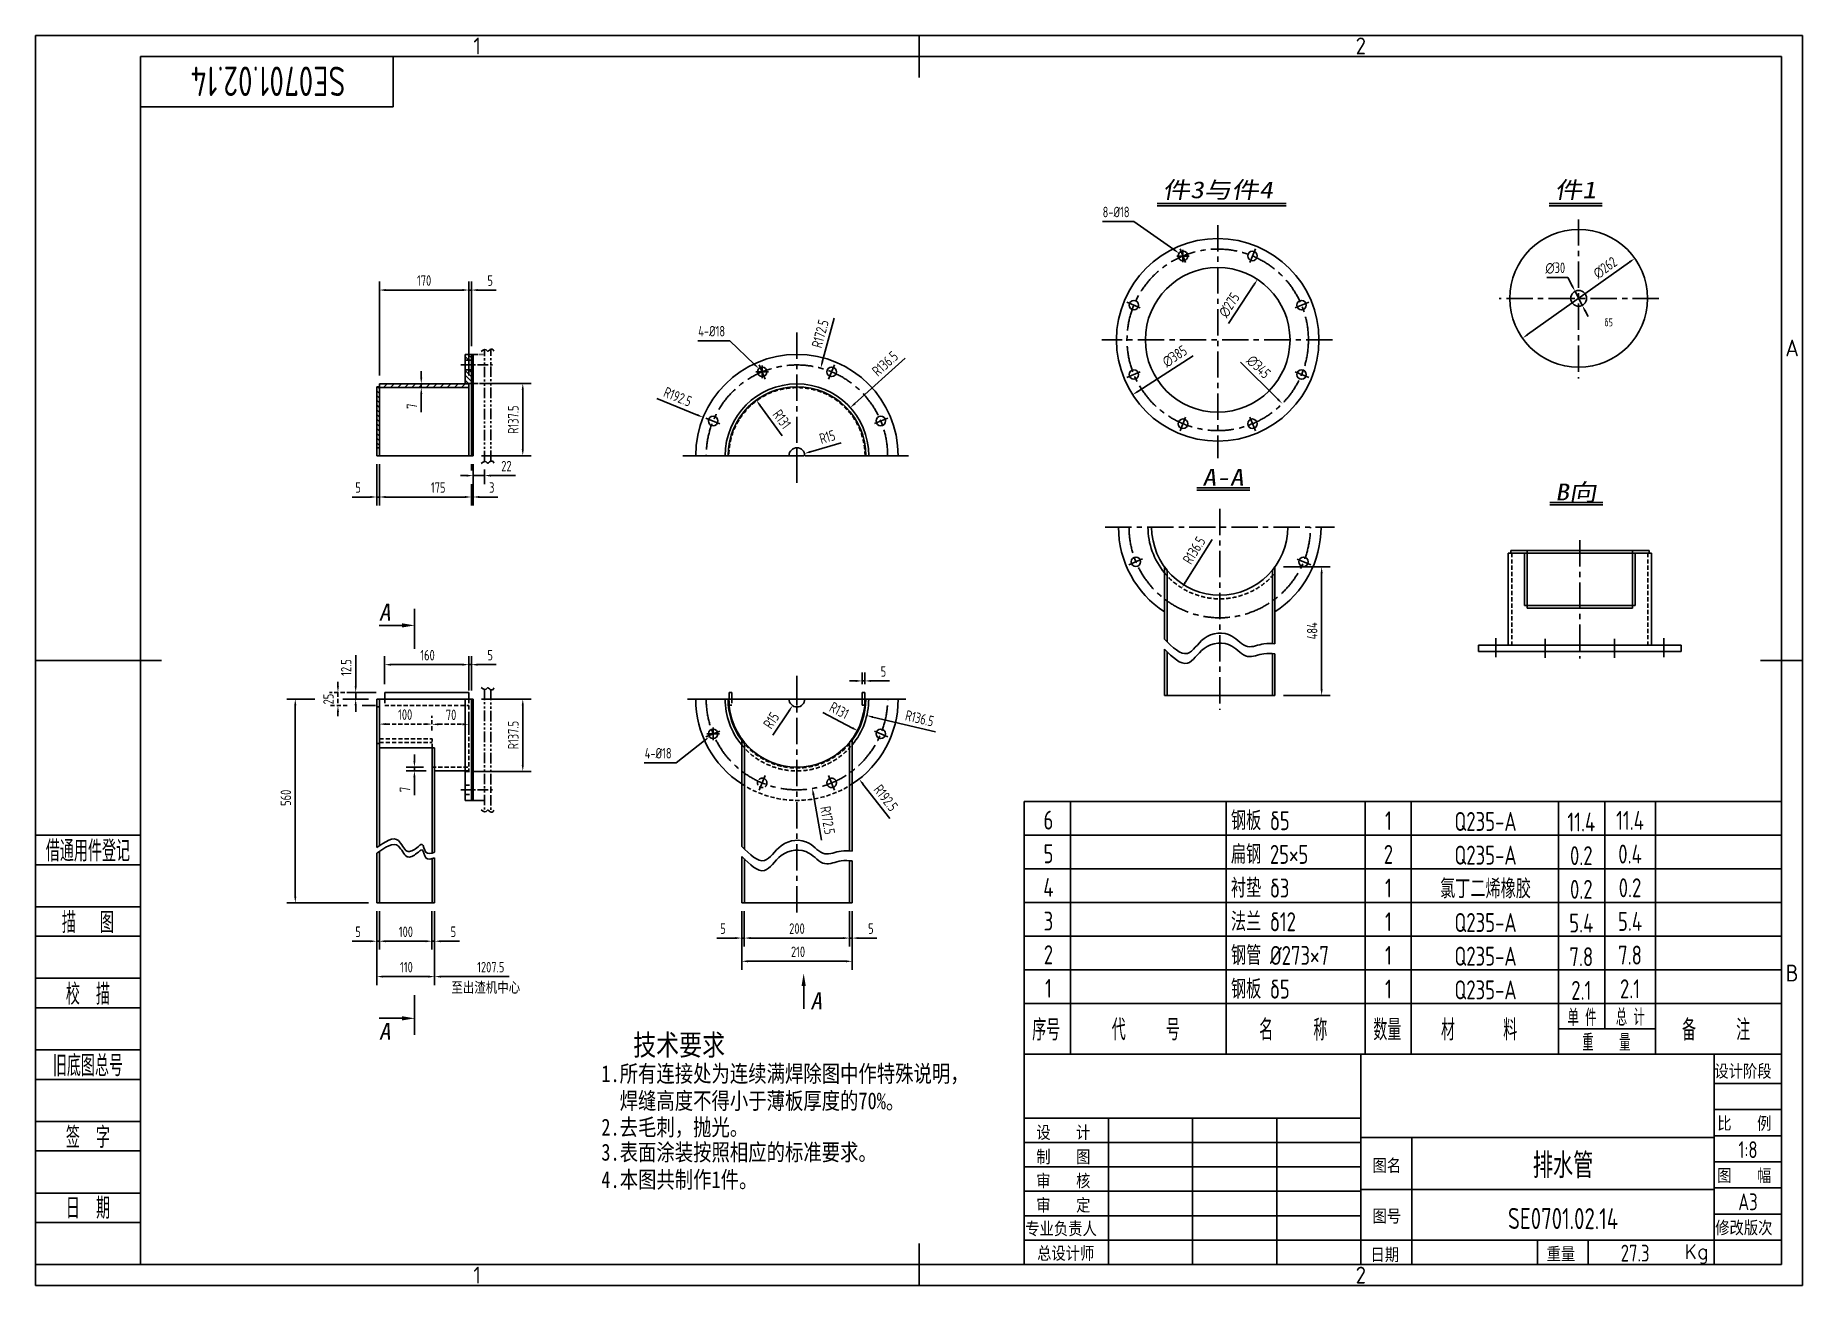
# Model space of a CAD drawing. Header units: millimetres. Extents: x -200 to 3160, y -40 to 2336.
import ezdxf
from ezdxf.enums import TextEntityAlignment as Align

# ---------------------------------------------------------------- set-up
doc = ezdxf.new("R2010")
doc.units = ezdxf.units.MM
doc.header["$LTSCALE"] = 80
for name, pattern in [('CENTER', [2, 1.25, -0.25, 0.25, -0.25]), ('DASHED', [0.75, 0.5, -0.25]), ('PHANTOM', [2.5, 1.25, -0.25, 0.25, -0.25, 0.25, -0.25])]:
    doc.linetypes.add(name, pattern=pattern)
doc.layers.get('0').update_dxf_attribs({"color": 2})
for name, color, linetype in [('1轮廓实线层', 2, 'Continuous'), ('2细线层', 3, 'Continuous'), ('3中心线层', 1, 'CENTER'), ('4虚线层', 6, 'DASHED'), ('5剖面线层', 243, 'Continuous'), ('6文字层', 3, 'Continuous'), ('7标注层', 4, 'Continuous'), ('8符号标注层', 1, 'Continuous'), ('9双点划线层', 3, 'PHANTOM'), ('图框层', 7, 'Continuous')]:
    doc.layers.add(name, color=color, linetype=linetype)
doc.styles.add('H', font='txt.shx', dxfattribs={"width": 0.8, "bigfont": 'hzfs.shx'})
doc.styles.add('PC_TEXTSTYLE', font='isocp.shx', dxfattribs={"width": 0.8, "bigfont": 'hzfs.shx'})
doc.styles.add('SYSTEM1', font='SIMKAI.TTF', dxfattribs={"width": 0.75})
doc.dimstyles.new('TH_GBDIM', dxfattribs={"dimscale": 8, "dimtxt": 2.5, "dimasz": 1.5, "dimexe": 2, "dimexo": 2, "dimgap": 1, "dimtad": 1, "dimdec": 1, "dimzin": 12, "dimdsep": 46, "dimtxsty": 'PC_TEXTSTYLE', "dimcen": 1.5, "dimclrd": 4, "dimclre": 4, "dimclrt": 3, "dimadec": 0, "dimazin": 0, "dimtfac": 0.714286, "dimtdec": 1, "dimtmove": 0, "dimatfit": 3, "dimfxl": 0, "dimtzin": 0, "dimlwd": -1, "dimlwe": -1, "dimarcsym": 0})

msp = doc.modelspace()

# ---------------------------------------------------------------- texts
at = {"layer": '6文字层', "style": 'PC_TEXTSTYLE'}
for s, p in [('1', (640, 2316)), ('2', (2320, 2316)), ('A', (3140, 1742)), ('B', (3140, 554)), ('1', (640, -20)), ('2', (2320, -20))]:
    msp.add_text(s, height=32, dxfattribs=at).set_placement(p, align=Align.MIDDLE)
at = {"layer": '6文字层', "ltscale": 4, "style": 'SYSTEM1', "oblique": 10, "width": 1.2}
for s, p in [('件3与件4  ', (1943.07, 2026.47)), ('件1 ', (2688.55, 2026.47)), ('A-A  ', (2018.74, 1480.04)), ('B向  ', (2689.66, 1452.16))]:
    msp.add_text(s, height=32, dxfattribs=at).set_placement(p)
at = {"layer": '6文字层', "ltscale": 4, "width": 0.8}
for s, height, style, p in [('δ5', 15, 'PC_TEXTSTYLE', (2782.95, 1783.08)), ('至出渣机中心', 20, 'SYSTEM1', (590.81, 516.86))]:
    msp.add_text(s, height=height, dxfattribs=dict(at, style=style)).set_placement(p)
at = {"layer": '6文字层', "ltscale": 4, "style": 'SYSTEM1', "oblique": 10}
for p in [(453.44, 1223.98), (1273.74, 485.22), (453.44, 427.41)]:
    msp.add_text('A', height=32, dxfattribs=at).set_placement(p)
at = {"layer": '6文字层', "style": 'SYSTEM1', "width": 0.8}
msp.add_text('技术要求', height=40, dxfattribs=at).set_placement((1023.9, 385.46), align=Align.BOTTOM_CENTER)
for s, p in [('1.所有连接处为连续满焊除图中作特殊说明，', (876.05, 337.28)), ('  焊缝高度不得小于薄板厚度的70%。', (876.05, 285.76)), ('2.去毛刺，抛光。', (876.05, 235.57)), ('3.表面涂装按照相应的标准要求。', (876.05, 187.99)), ('4.本图共制作1件。', (876.05, 136.04))]:
    msp.add_text(s, height=32, dxfattribs=at).set_placement(p, align=Align.BOTTOM_LEFT)

# ---------------------------------------------------------------- blocks, each defined once
blk = doc.blocks.new('*D6')
at = {"layer": '7标注层', "color": 4, "ltscale": 4}
for p, q in [((1247.9, 1525.1), (1247.9, 1549.1)), ((1331.8, 1561.7), (1273.8, 1544.7)), ((1235.9, 1537.1), (1259.9, 1537.1))]:
    blk.add_line(p, q, dxfattribs=at)
blk.add_solid([(1273.3, 1546.7), (1274.4, 1542.8), (1262.3, 1541.4)], dxfattribs=at)
at = {"layer": 'Defpoints', "color": 0, "ltscale": 4}
for p in [(1247.9, 1537.1), (1262.3, 1541.4)]:
    blk.add_point(p, dxfattribs=at)
at = {"layer": '7标注层', "color": 3, "ltscale": 4, "insert": (1305.7, 1572.8), "char_height": 20, "attachment_point": 5, "rotation": 16.3408, "style": 'PC_TEXTSTYLE'}
blk.add_mtext('R15', dxfattribs=at)
blk = doc.blocks.new('*D7')
at = {"layer": '7标注层', "color": 4, "ltscale": 4}
for p, q in [((1318.8, 1798.7), (1296.2, 1715.2)), ((1247.9, 1525.1), (1247.9, 1549.1)), ((1235.9, 1537.1), (1259.9, 1537.1))]:
    blk.add_line(p, q, dxfattribs=at)
blk.add_solid([(1294.3, 1715.7), (1298.1, 1714.7), (1293.1, 1703.6)], dxfattribs=at)
at = {"layer": 'Defpoints', "color": 0, "ltscale": 4}
for p in [(1293.1, 1703.6), (1247.9, 1537.1)]:
    blk.add_point(p, dxfattribs=at)
at = {"layer": '7标注层', "color": 3, "ltscale": 4, "insert": (1292.2, 1769.1), "char_height": 20, "attachment_point": 5, "rotation": 74.828, "style": 'PC_TEXTSTYLE'}
blk.add_mtext('R172.5', dxfattribs=at)
blk = doc.blocks.new('*D8')
at = {"layer": '7标注层', "color": 4, "ltscale": 4}
for p, q in [((981.7, 1646), (1058.6, 1614.5)), ((1247.9, 1525.1), (1247.9, 1549.1)), ((1235.9, 1537.1), (1259.9, 1537.1))]:
    blk.add_line(p, q, dxfattribs=at)
blk.add_solid([(1059.4, 1616.4), (1057.9, 1612.7), (1069.7, 1610)], dxfattribs=at)
at = {"layer": 'Defpoints', "color": 0, "ltscale": 4}
for p in [(1069.7, 1610), (1247.9, 1537.1)]:
    blk.add_point(p, dxfattribs=at)
at = {"layer": '7标注层', "color": 3, "ltscale": 4, "insert": (1021.4, 1649.2), "char_height": 20, "attachment_point": 5, "rotation": 337.7715, "style": 'PC_TEXTSTYLE'}
blk.add_mtext('R192.5{}{}', dxfattribs=at)
blk = doc.blocks.new('*D9')
at = {"layer": '7标注层', "color": 4, "ltscale": 4}
for p, q in [((1120.2, 1755.8), (1059.4, 1755.8)), ((1166.8, 1711.1), (1120.2, 1755.8)), ((1169.9, 1696.5), (1193.9, 1696.5)), ((1181.9, 1684.5), (1181.9, 1708.5))]:
    blk.add_line(p, q, dxfattribs=at)
blk.add_solid([(1168.2, 1712.5), (1165.4, 1709.6), (1175.4, 1702.8)], dxfattribs=at)
at = {"layer": 'Defpoints', "color": 0, "ltscale": 4}
for p in [(1175.4, 1702.8), (1188.4, 1690.3)]:
    blk.add_point(p, dxfattribs=at)
at = {"layer": '7标注层', "color": 3, "ltscale": 4, "insert": (1085.8, 1773.8), "char_height": 20, "attachment_point": 5, "style": 'PC_TEXTSTYLE'}
blk.add_mtext('4-%%c18{}{}', dxfattribs=at)
blk = doc.blocks.new('*D10')
at = {"layer": '7标注层', "color": 4, "ltscale": 4}
for p, q in [((1453.9, 1722.6), (1358.3, 1636.5)), ((1247.9, 1525.1), (1247.9, 1549.1)), ((1235.9, 1537.1), (1259.9, 1537.1))]:
    blk.add_line(p, q, dxfattribs=at)
blk.add_solid([(1356.9, 1638), (1359.6, 1635), (1349.4, 1628.5)], dxfattribs=at)
at = {"layer": 'Defpoints', "color": 0, "ltscale": 4}
for p in [(1349.4, 1628.5), (1247.9, 1537.1)]:
    blk.add_point(p, dxfattribs=at)
at = {"layer": '7标注层', "color": 3, "ltscale": 4, "insert": (1415.5, 1712.2), "char_height": 20, "attachment_point": 5, "rotation": 42.0025, "style": 'PC_TEXTSTYLE'}
blk.add_mtext('R136.5', dxfattribs=at)
blk = doc.blocks.new('*D11')
at = {"layer": '7标注层', "color": 4, "ltscale": 4}
blk.add_line((1220.1, 1575.2), (1177.7, 1633.2), dxfattribs=at)
blk.add_solid([(1179.3, 1634.4), (1176.1, 1632), (1170.6, 1642.9)], dxfattribs=at)
at = {"layer": 'Defpoints', "color": 0, "ltscale": 4}
for p in [(1170.6, 1642.9), (1247.9, 1537.1)]:
    blk.add_point(p, dxfattribs=at)
at = {"layer": '7标注层', "color": 3, "ltscale": 4, "insert": (1219.5, 1606.5), "char_height": 20, "attachment_point": 5, "rotation": 306.178, "style": 'PC_TEXTSTYLE'}
blk.add_mtext('R131{}{}', dxfattribs=at)
blk = doc.blocks.new('*D12')
at = {"layer": '7标注层', "color": 4, "ltscale": 4}
blk.add_line((2068.5, 1788.6), (2116.9, 1862.2), dxfattribs=at)
blk.add_solid([(2115.2, 1863.3), (2118.6, 1861.1), (2123.5, 1872.2)], dxfattribs=at)
at = {"layer": 'Defpoints', "color": 0, "ltscale": 4}
for p in [(2123.5, 1872.2), (1972.3, 1642.5)]:
    blk.add_point(p, dxfattribs=at)
at = {"layer": '7标注层', "color": 3, "ltscale": 4, "insert": (2069.9, 1823.5), "char_height": 20, "attachment_point": 5, "rotation": 56.6475, "style": 'PC_TEXTSTYLE'}
blk.add_mtext('∅275', dxfattribs=at)
blk = doc.blocks.new('*D13')
at = {"layer": '7标注层', "color": 4, "ltscale": 4}
blk.add_line((2091.1, 1714.7), (2162.1, 1644.6), dxfattribs=at)
blk.add_solid([(2163.5, 1646), (2160.7, 1643.2), (2170.6, 1636.2)], dxfattribs=at)
at = {"layer": 'Defpoints', "color": 0, "ltscale": 4}
for p in [(1925.2, 1878.6), (2170.6, 1636.2)]:
    blk.add_point(p, dxfattribs=at)
at = {"layer": '7标注层', "color": 3, "ltscale": 4, "insert": (2125.6, 1705.9), "char_height": 20, "attachment_point": 5, "rotation": 315.3546, "style": 'PC_TEXTSTYLE'}
blk.add_mtext('∅345', dxfattribs=at)
blk = doc.blocks.new('*D14')
at = {"layer": '7标注层', "color": 4, "ltscale": 4}
blk.add_line((2001.1, 1727.1), (1896.2, 1659.5), dxfattribs=at)
blk.add_solid([(1895.2, 1661.2), (1897.3, 1657.8), (1886.2, 1653)], dxfattribs=at)
at = {"layer": 'Defpoints', "color": 0, "ltscale": 4}
for p in [(2209.7, 1861.7), (1886.2, 1653)]:
    blk.add_point(p, dxfattribs=at)
at = {"layer": '7标注层', "color": 3, "ltscale": 4, "insert": (1966.2, 1726), "char_height": 20, "attachment_point": 5, "rotation": 32.8317, "style": 'PC_TEXTSTYLE'}
blk.add_mtext('∅385', dxfattribs=at)
blk = doc.blocks.new('*D15')
at = {"layer": '7标注层', "color": 4, "ltscale": 4}
for p, q in [((1888.3, 1982.3), (1829.1, 1982.3)), ((1964.7, 1928.8), (1888.3, 1982.3)), ((1969.9, 1916.7), (1993.9, 1916.7)), ((1981.9, 1904.7), (1981.9, 1928.7))]:
    blk.add_line(p, q, dxfattribs=at)
blk.add_solid([(1965.8, 1930.4), (1963.6, 1927.1), (1974.5, 1921.9)], dxfattribs=at)
at = {"layer": 'Defpoints', "color": 0, "ltscale": 4}
for p in [(1974.5, 1921.9), (1989.3, 1911.6)]:
    blk.add_point(p, dxfattribs=at)
at = {"layer": '7标注层', "color": 3, "ltscale": 4, "insert": (1854.7, 2000.3), "char_height": 20, "attachment_point": 5, "style": 'PC_TEXTSTYLE'}
blk.add_mtext('8-%%c18{}{}', dxfattribs=at)
blk = doc.blocks.new('*D16')
at = {"layer": '7标注层', "color": 4, "ltscale": 4}
blk.add_line((1297.4, 1048.9), (1353.4, 1019.7), dxfattribs=at)
blk.add_solid([(1354.4, 1021.5), (1352.5, 1017.9), (1364.1, 1014.1)], dxfattribs=at)
at = {"layer": 'Defpoints', "color": 0, "ltscale": 4}
for p in [(1247.9, 1074.7), (1364.1, 1014.1)]:
    blk.add_point(p, dxfattribs=at)
at = {"layer": '7标注层', "color": 3, "ltscale": 4, "insert": (1328.4, 1053), "char_height": 20, "attachment_point": 5, "rotation": 332.4571, "style": 'PC_TEXTSTYLE'}
blk.add_mtext('R131{}{}', dxfattribs=at)
blk = doc.blocks.new('*D17')
at = {"layer": '7标注层', "color": 4, "ltscale": 4}
for p, q in [((1247.9, 1062.7), (1247.9, 1086.7)), ((1235.9, 1074.7), (1259.9, 1074.7)), ((1424.5, 847.7), (1373.5, 913.3))]:
    blk.add_line(p, q, dxfattribs=at)
blk.add_solid([(1375.1, 914.5), (1371.9, 912.1), (1366.1, 922.8)], dxfattribs=at)
at = {"layer": 'Defpoints', "color": 0, "ltscale": 4}
for p in [(1247.9, 1074.7), (1366.1, 922.8)]:
    blk.add_point(p, dxfattribs=at)
at = {"layer": '7标注层', "color": 3, "ltscale": 4, "insert": (1416.9, 886.8), "char_height": 20, "attachment_point": 5, "rotation": 307.8736, "style": 'PC_TEXTSTYLE'}
blk.add_mtext('R192.5', dxfattribs=at)
blk = doc.blocks.new('*D18')
at = {"layer": '7标注层', "color": 4, "ltscale": 4}
for p, q in [((1247.9, 1062.7), (1247.9, 1086.7)), ((1235.9, 1074.7), (1259.9, 1074.7)), ((1511.6, 1012.5), (1392.5, 1040.6))]:
    blk.add_line(p, q, dxfattribs=at)
blk.add_solid([(1392.9, 1042.5), (1392, 1038.6), (1380.8, 1043.3)], dxfattribs=at)
at = {"layer": 'Defpoints', "color": 0, "ltscale": 4}
for p in [(1247.9, 1074.7), (1380.8, 1043.3)]:
    blk.add_point(p, dxfattribs=at)
at = {"layer": '7标注层', "color": 3, "ltscale": 4, "insert": (1481.2, 1038.1), "char_height": 20, "attachment_point": 5, "rotation": 346.7167, "style": 'PC_TEXTSTYLE'}
blk.add_mtext('R136.5', dxfattribs=at)
blk = doc.blocks.new('*D19')
at = {"layer": '7标注层', "color": 4, "ltscale": 4}
for p, q in [((1247.9, 1062.7), (1247.9, 1086.7)), ((1201.8, 1005.9), (1232.9, 1052.3)), ((1235.9, 1074.7), (1259.9, 1074.7))]:
    blk.add_line(p, q, dxfattribs=at)
blk.add_solid([(1231.2, 1053.4), (1234.6, 1051.2), (1239.6, 1062.2)], dxfattribs=at)
at = {"layer": 'Defpoints', "color": 0, "ltscale": 4}
for p in [(1239.6, 1062.2), (1247.9, 1074.7)]:
    blk.add_point(p, dxfattribs=at)
at = {"layer": '7标注层', "color": 3, "ltscale": 4, "insert": (1199.1, 1034.1), "char_height": 20, "attachment_point": 5, "rotation": 56.2029, "style": 'PC_TEXTSTYLE'}
blk.add_mtext('R15', dxfattribs=at)
blk = doc.blocks.new('*D20')
at = {"layer": '7标注层', "color": 4, "ltscale": 4}
for p, q in [((1247.9, 1062.7), (1247.9, 1086.7)), ((1235.9, 1074.7), (1259.9, 1074.7)), ((1294.5, 806.3), (1279.5, 892.9))]:
    blk.add_line(p, q, dxfattribs=at)
blk.add_solid([(1281.5, 893.3), (1277.5, 892.6), (1277.4, 904.8)], dxfattribs=at)
at = {"layer": 'Defpoints', "color": 0, "ltscale": 4}
for p in [(1247.9, 1074.7), (1277.4, 904.8)]:
    blk.add_point(p, dxfattribs=at)
at = {"layer": '7标注层', "color": 3, "ltscale": 4, "insert": (1306.2, 844.3), "char_height": 20, "attachment_point": 5, "rotation": 279.848, "style": 'PC_TEXTSTYLE'}
blk.add_mtext('R172.5', dxfattribs=at)
blk = doc.blocks.new('*D21')
at = {"layer": '7标注层', "color": 4, "ltscale": 4}
for p, q in [((1359.9, 1109.2), (1347.9, 1109.2)), ((1371.9, 1103.2), (1371.9, 1125.2)), ((1371.9, 1109.2), (1376.9, 1109.2)), ((1376.9, 1103.2), (1376.9, 1125.2)), ((1388.9, 1109.2), (1424, 1109.2))]:
    blk.add_line(p, q, dxfattribs=at)
for points in [[(1359.9, 1111.2), (1359.9, 1107.2), (1371.9, 1109.2)], [(1388.9, 1111.2), (1388.9, 1107.2), (1376.9, 1109.2)]]:
    blk.add_solid(points, dxfattribs=at)
at = {"layer": 'Defpoints', "color": 0, "ltscale": 4}
for p in [(1371.9, 1109.2), (1371.9, 1087.2), (1376.9, 1087.2)]:
    blk.add_point(p, dxfattribs=at)
at = {"layer": '7标注层', "color": 3, "ltscale": 4, "insert": (1412.4, 1127.2), "char_height": 20, "attachment_point": 5, "style": 'PC_TEXTSTYLE'}
blk.add_mtext('5', dxfattribs=at)
blk = doc.blocks.new('*D22')
at = {"layer": '7标注层', "color": 4, "ltscale": 4}
for p, q in [((1147.9, 671.5), (1147.9, 604.5)), ((1347.9, 671.5), (1347.9, 604.5)), ((1159.9, 620.5), (1335.9, 620.5))]:
    blk.add_line(p, q, dxfattribs=at)
for points in [[(1159.9, 622.5), (1159.9, 618.5), (1147.9, 620.5)], [(1335.9, 622.5), (1335.9, 618.5), (1347.9, 620.5)]]:
    blk.add_solid(points, dxfattribs=at)
at = {"layer": 'Defpoints', "color": 0, "ltscale": 4}
for p in [(1147.9, 687.5), (1347.9, 687.5), (1347.9, 620.5)]:
    blk.add_point(p, dxfattribs=at)
at = {"layer": '7标注层', "color": 3, "ltscale": 4, "insert": (1248, 638.5), "char_height": 20, "attachment_point": 5, "style": 'PC_TEXTSTYLE'}
blk.add_mtext('200', dxfattribs=at)
blk = doc.blocks.new('*D23')
at = {"layer": '7标注层', "color": 4, "ltscale": 4}
for p, q in [((1142.9, 671.5), (1142.9, 604.5)), ((1147.9, 671.5), (1147.9, 604.5)), ((1130.9, 620.5), (1095.9, 620.5)), ((1147.9, 620.5), (1142.9, 620.5)), ((1159.9, 620.5), (1171.9, 620.5))]:
    blk.add_line(p, q, dxfattribs=at)
for points in [[(1130.9, 622.5), (1130.9, 618.5), (1142.9, 620.5)], [(1159.9, 622.5), (1159.9, 618.5), (1147.9, 620.5)]]:
    blk.add_solid(points, dxfattribs=at)
at = {"layer": 'Defpoints', "color": 0, "ltscale": 4}
for p in [(1142.9, 687.5), (1147.9, 687.5), (1147.9, 620.5)]:
    blk.add_point(p, dxfattribs=at)
at = {"layer": '7标注层', "color": 3, "ltscale": 4, "insert": (1107.4, 638.5), "char_height": 20, "attachment_point": 5, "style": 'PC_TEXTSTYLE'}
blk.add_mtext('5', dxfattribs=at)
blk = doc.blocks.new('*D24')
at = {"layer": '7标注层', "color": 4, "ltscale": 4}
for p, q in [((1347.9, 671.5), (1347.9, 604.5)), ((1352.9, 671.5), (1352.9, 604.5)), ((1335.9, 620.5), (1323.9, 620.5)), ((1347.9, 620.5), (1352.9, 620.5)), ((1364.9, 620.5), (1400, 620.5))]:
    blk.add_line(p, q, dxfattribs=at)
for points in [[(1335.9, 622.5), (1335.9, 618.5), (1347.9, 620.5)], [(1364.9, 622.5), (1364.9, 618.5), (1352.9, 620.5)]]:
    blk.add_solid(points, dxfattribs=at)
at = {"layer": 'Defpoints', "color": 0, "ltscale": 4}
for p in [(1347.9, 687.5), (1352.9, 687.5), (1352.9, 620.5)]:
    blk.add_point(p, dxfattribs=at)
at = {"layer": '7标注层', "color": 3, "ltscale": 4, "insert": (1388.5, 638.5), "char_height": 20, "attachment_point": 5, "style": 'PC_TEXTSTYLE'}
blk.add_mtext('5', dxfattribs=at)
blk = doc.blocks.new('*D25')
at = {"layer": '7标注层', "color": 4, "ltscale": 4}
for p, q in [((1142.9, 671.5), (1142.9, 560.4)), ((1352.9, 671.5), (1352.9, 560.4)), ((1154.9, 576.4), (1340.9, 576.4))]:
    blk.add_line(p, q, dxfattribs=at)
for points in [[(1154.9, 578.4), (1154.9, 574.4), (1142.9, 576.4)], [(1340.9, 578.4), (1340.9, 574.4), (1352.9, 576.4)]]:
    blk.add_solid(points, dxfattribs=at)
at = {"layer": 'Defpoints', "color": 0, "ltscale": 4}
for p in [(1142.9, 687.5), (1352.9, 687.5), (1352.9, 576.4)]:
    blk.add_point(p, dxfattribs=at)
at = {"layer": '7标注层', "color": 3, "ltscale": 4, "insert": (1250, 594.4), "char_height": 20, "attachment_point": 5, "style": 'PC_TEXTSTYLE'}
blk.add_mtext('210', dxfattribs=at)
blk = doc.blocks.new('*D26')
at = {"layer": '7标注层', "color": 4, "ltscale": 4}
for p, q in [((1076.6, 1008.7), (1100.6, 1008.7)), ((1088.6, 996.7), (1088.6, 1020.7)), ((1072, 995.7), (1018.5, 953.7)), ((1018.5, 953.7), (957.7, 953.7))]:
    blk.add_line(p, q, dxfattribs=at)
blk.add_solid([(1070.8, 997.3), (1073.3, 994.2), (1081.5, 1003.1)], dxfattribs=at)
at = {"layer": 'Defpoints', "color": 0, "ltscale": 4}
for p in [(1095.6, 1014.3), (1081.5, 1003.1)]:
    blk.add_point(p, dxfattribs=at)
at = {"layer": '7标注层', "color": 3, "ltscale": 4, "insert": (984.1, 971.7), "char_height": 20, "attachment_point": 5, "style": 'PC_TEXTSTYLE'}
blk.add_mtext('4-%%c18{}{}', dxfattribs=at)
blk = doc.blocks.new('*D28')
at = {"layer": '7标注层', "color": 4, "ltscale": 4}
for p, q in [((454.1, 1689.6), (454.1, 1868)), ((466.1, 1852), (612.1, 1852)), ((624.1, 1689.6), (624.1, 1868))]:
    blk.add_line(p, q, dxfattribs=at)
for points in [[(466.1, 1854), (466.1, 1850), (454.1, 1852)], [(612.1, 1854), (612.1, 1850), (624.1, 1852)]]:
    blk.add_solid(points, dxfattribs=at)
at = {"layer": 'Defpoints', "color": 0, "ltscale": 4}
for p in [(624.1, 1852), (454.1, 1673.6), (624.1, 1673.6)]:
    blk.add_point(p, dxfattribs=at)
at = {"layer": '7标注层', "color": 3, "ltscale": 4, "insert": (539.1, 1870), "char_height": 20, "attachment_point": 5, "style": 'PC_TEXTSTYLE'}
blk.add_mtext('170', dxfattribs=at)
blk = doc.blocks.new('*D29')
at = {"layer": '7标注层', "color": 4, "ltscale": 4}
for p, q in [((612.1, 1852), (600.1, 1852)), ((624.1, 1689.6), (624.1, 1868)), ((624.1, 1852), (629.1, 1852)), ((629.1, 1745.6), (629.1, 1868)), ((641.1, 1852), (676.2, 1852))]:
    blk.add_line(p, q, dxfattribs=at)
for points in [[(612.1, 1854), (612.1, 1850), (624.1, 1852)], [(641.1, 1854), (641.1, 1850), (629.1, 1852)]]:
    blk.add_solid(points, dxfattribs=at)
at = {"layer": 'Defpoints', "color": 0, "ltscale": 4}
for p in [(629.1, 1852), (629.1, 1729.6), (624.1, 1673.6)]:
    blk.add_point(p, dxfattribs=at)
at = {"layer": '7标注层', "color": 3, "ltscale": 4, "insert": (664.7, 1870), "char_height": 20, "attachment_point": 5, "style": 'PC_TEXTSTYLE'}
blk.add_mtext('5', dxfattribs=at)
blk = doc.blocks.new('*D32')
at = {"layer": '7标注层', "color": 4, "ltscale": 4}
for p, q in [((454.1, 1521.1), (454.1, 1442.7)), ((629.1, 1482.9), (629.1, 1442.7)), ((466.1, 1458.7), (617.1, 1458.7))]:
    blk.add_line(p, q, dxfattribs=at)
for points in [[(466.1, 1460.7), (466.1, 1456.7), (454.1, 1458.7)], [(617.1, 1460.7), (617.1, 1456.7), (629.1, 1458.7)]]:
    blk.add_solid(points, dxfattribs=at)
at = {"layer": 'Defpoints', "color": 0, "ltscale": 4}
for p in [(454.1, 1537.1), (629.1, 1498.9), (629.1, 1458.7)]:
    blk.add_point(p, dxfattribs=at)
at = {"layer": '7标注层', "color": 3, "ltscale": 4, "insert": (565.9, 1476.7), "char_height": 20, "attachment_point": 5, "style": 'PC_TEXTSTYLE'}
blk.add_mtext('175', dxfattribs=at)
blk = doc.blocks.new('*D31')
at = {"layer": '7标注层', "color": 4, "ltscale": 4}
for p, q in [((632.1, 1521.1), (632.1, 1442.7)), ((629.1, 1482.9), (629.1, 1442.7)), ((617.1, 1458.7), (605.1, 1458.7)), ((629.1, 1458.7), (632.1, 1458.7)), ((644.1, 1458.7), (679.2, 1458.7))]:
    blk.add_line(p, q, dxfattribs=at)
for points in [[(617.1, 1460.7), (617.1, 1456.7), (629.1, 1458.7)], [(644.1, 1460.7), (644.1, 1456.7), (632.1, 1458.7)]]:
    blk.add_solid(points, dxfattribs=at)
at = {"layer": 'Defpoints', "color": 0, "ltscale": 4}
for p in [(632.1, 1537.1), (629.1, 1498.9), (629.1, 1458.7)]:
    blk.add_point(p, dxfattribs=at)
at = {"layer": '7标注层', "color": 3, "ltscale": 4, "insert": (667.7, 1476.7), "char_height": 20, "attachment_point": 5, "style": 'PC_TEXTSTYLE'}
blk.add_mtext('3', dxfattribs=at)
blk = doc.blocks.new('*D30')
at = {"layer": '7标注层', "color": 4, "ltscale": 4}
for p, q in [((632.1, 1521.1), (632.1, 1483.4)), ((620.1, 1499.4), (608.1, 1499.4)), ((632.1, 1499.4), (654.1, 1499.4)), ((654.1, 1510.9), (654.1, 1483.4)), ((666.1, 1499.4), (713.1, 1499.4))]:
    blk.add_line(p, q, dxfattribs=at)
for points in [[(620.1, 1501.4), (620.1, 1497.4), (632.1, 1499.4)], [(666.1, 1501.4), (666.1, 1497.4), (654.1, 1499.4)]]:
    blk.add_solid(points, dxfattribs=at)
at = {"layer": 'Defpoints', "color": 0, "ltscale": 4}
for p in [(632.1, 1537.1), (654.1, 1526.9), (654.1, 1499.4)]:
    blk.add_point(p, dxfattribs=at)
at = {"layer": '7标注层', "color": 3, "ltscale": 4, "insert": (695.6, 1517.4), "char_height": 20, "attachment_point": 5, "style": 'PC_TEXTSTYLE'}
blk.add_mtext('22', dxfattribs=at)
blk = doc.blocks.new('*D33')
at = {"layer": '7标注层', "color": 4, "ltscale": 4}
for p, q in [((533.7, 1685.6), (533.7, 1697.6)), ((523.1, 1673.6), (517.7, 1673.6)), ((523.1, 1666.6), (517.7, 1666.6)), ((533.7, 1673.6), (533.7, 1666.6)), ((533.7, 1654.6), (533.7, 1620.2))]:
    blk.add_line(p, q, dxfattribs=at)
for points in [[(531.7, 1685.6), (535.7, 1685.6), (533.7, 1673.6)], [(531.7, 1654.6), (535.7, 1654.6), (533.7, 1666.6)]]:
    blk.add_solid(points, dxfattribs=at)
at = {"layer": 'Defpoints', "color": 0, "ltscale": 4}
for p in [(533.7, 1673.6), (539.1, 1673.6), (539.1, 1666.6)]:
    blk.add_point(p, dxfattribs=at)
at = {"layer": '7标注层', "color": 3, "ltscale": 4, "insert": (515.7, 1631.4), "char_height": 20, "attachment_point": 5, "rotation": 90, "style": 'PC_TEXTSTYLE'}
blk.add_mtext('7', dxfattribs=at)
blk = doc.blocks.new('*D34')
at = {"layer": '7标注层', "color": 4, "ltscale": 4}
for p, q in [((449.1, 1521.1), (449.1, 1442.7)), ((454.1, 1521.1), (454.1, 1442.7)), ((437.1, 1458.7), (402.1, 1458.7)), ((454.1, 1458.7), (449.1, 1458.7)), ((466.1, 1458.7), (478.1, 1458.7))]:
    blk.add_line(p, q, dxfattribs=at)
for points in [[(437.1, 1460.7), (437.1, 1456.7), (449.1, 1458.7)], [(466.1, 1460.7), (466.1, 1456.7), (454.1, 1458.7)]]:
    blk.add_solid(points, dxfattribs=at)
at = {"layer": 'Defpoints', "color": 0, "ltscale": 4}
for p in [(449.1, 1537.1), (454.1, 1537.1), (449.1, 1458.7)]:
    blk.add_point(p, dxfattribs=at)
at = {"layer": '7标注层', "color": 3, "ltscale": 4, "insert": (413.6, 1476.7), "char_height": 20, "attachment_point": 5, "style": 'PC_TEXTSTYLE'}
blk.add_mtext('5', dxfattribs=at)
blk = doc.blocks.new('*D35')
at = {"layer": '7标注层', "color": 4, "ltscale": 4}
for p, q in [((645.1, 1674.6), (742.7, 1674.6)), ((726.7, 1549.1), (726.7, 1662.6)), ((648.1, 1537.1), (742.7, 1537.1))]:
    blk.add_line(p, q, dxfattribs=at)
for points in [[(724.7, 1662.6), (728.7, 1662.6), (726.7, 1674.6)], [(724.7, 1549.1), (728.7, 1549.1), (726.7, 1537.1)]]:
    blk.add_solid(points, dxfattribs=at)
at = {"layer": 'Defpoints', "color": 0, "ltscale": 4}
for p in [(629.1, 1674.6), (726.7, 1674.6), (632.1, 1537.1)]:
    blk.add_point(p, dxfattribs=at)
at = {"layer": '7标注层', "color": 3, "ltscale": 4, "insert": (708.7, 1605.7), "char_height": 20, "attachment_point": 5, "rotation": 90, "style": 'PC_TEXTSTYLE'}
blk.add_mtext('R137.5{}{}', dxfattribs=at)
blk = doc.blocks.new('*D37')
at = {"layer": '7标注层', "color": 4, "ltscale": 4}
for p, q in [((648.1, 1074.7), (742.7, 1074.7)), ((726.7, 1062.7), (726.7, 949.2)), ((645.1, 937.2), (742.7, 937.2))]:
    blk.add_line(p, q, dxfattribs=at)
for points in [[(724.7, 1062.7), (728.7, 1062.7), (726.7, 1074.7)], [(724.7, 949.2), (728.7, 949.2), (726.7, 937.2)]]:
    blk.add_solid(points, dxfattribs=at)
at = {"layer": 'Defpoints', "color": 0, "ltscale": 4}
for p in [(632.1, 1074.7), (629.1, 937.2), (726.7, 937.2)]:
    blk.add_point(p, dxfattribs=at)
at = {"layer": '7标注层', "color": 3, "ltscale": 4, "insert": (708.7, 1006.2), "char_height": 20, "attachment_point": 5, "rotation": 90, "style": 'PC_TEXTSTYLE'}
blk.add_mtext('R137.5{}{}', dxfattribs=at)
blk = doc.blocks.new('*D36')
at = {"layer": '7标注层', "color": 4, "ltscale": 4}
for p, q in [((538.1, 945.2), (504.7, 945.2)), ((520.7, 957.2), (520.7, 969.2)), ((520.7, 945.2), (520.7, 938.2)), ((543.1, 938.2), (504.7, 938.2)), ((520.7, 926.2), (520.7, 891.8))]:
    blk.add_line(p, q, dxfattribs=at)
for points in [[(518.7, 957.2), (522.7, 957.2), (520.7, 945.2)], [(518.7, 926.2), (522.7, 926.2), (520.7, 938.2)]]:
    blk.add_solid(points, dxfattribs=at)
at = {"layer": 'Defpoints', "color": 0, "ltscale": 4}
for p in [(554.1, 945.2), (520.7, 938.2), (559.1, 938.2)]:
    blk.add_point(p, dxfattribs=at)
at = {"layer": '7标注层', "color": 3, "ltscale": 4, "insert": (502.7, 903), "char_height": 20, "attachment_point": 5, "rotation": 90, "style": 'PC_TEXTSTYLE'}
blk.add_mtext('7', dxfattribs=at)
blk = doc.blocks.new('*D38')
at = {"layer": '7标注层', "color": 4, "ltscale": 4}
for p, q in [((624.1, 1090.7), (624.1, 1156.1)), ((629.1, 1090.7), (629.1, 1156.1)), ((612.1, 1140.1), (600.1, 1140.1)), ((624.1, 1140.1), (629.1, 1140.1)), ((641.1, 1140.1), (676.2, 1140.1))]:
    blk.add_line(p, q, dxfattribs=at)
for points in [[(612.1, 1142.1), (612.1, 1138.1), (624.1, 1140.1)], [(641.1, 1142.1), (641.1, 1138.1), (629.1, 1140.1)]]:
    blk.add_solid(points, dxfattribs=at)
at = {"layer": 'Defpoints', "color": 0, "ltscale": 4}
for p in [(629.1, 1140.1), (624.1, 1074.7), (629.1, 1074.7)]:
    blk.add_point(p, dxfattribs=at)
at = {"layer": '7标注层', "color": 3, "ltscale": 4, "insert": (664.7, 1158.1), "char_height": 20, "attachment_point": 5, "style": 'PC_TEXTSTYLE'}
blk.add_mtext('5', dxfattribs=at)
blk = doc.blocks.new('*D39')
at = {"layer": '7标注层', "color": 4, "ltscale": 4}
for p, q in [((464.1, 1103.2), (464.1, 1156.1)), ((624.1, 1103.2), (624.1, 1156.1)), ((476.1, 1140.1), (612.1, 1140.1))]:
    blk.add_line(p, q, dxfattribs=at)
for points in [[(476.1, 1142.1), (476.1, 1138.1), (464.1, 1140.1)], [(612.1, 1142.1), (612.1, 1138.1), (624.1, 1140.1)]]:
    blk.add_solid(points, dxfattribs=at)
at = {"layer": 'Defpoints', "color": 0, "ltscale": 4}
for p in [(624.1, 1140.1), (464.1, 1087.2), (624.1, 1087.2)]:
    blk.add_point(p, dxfattribs=at)
at = {"layer": '7标注层', "color": 3, "ltscale": 4, "insert": (545.6, 1158.1), "char_height": 20, "attachment_point": 5, "style": 'PC_TEXTSTYLE'}
blk.add_mtext('160', dxfattribs=at)
blk = doc.blocks.new('*D40')
at = {"layer": '4虚线层', "color": 4, "ltscale": 0.2}
for p, q in [((454.1, 1014.9), (454.1, 1043.1)), ((554.1, 1014.9), (554.1, 1043.1)), ((466.1, 1027.1), (542.1, 1027.1))]:
    blk.add_line(p, q, dxfattribs=at)
for points in [[(466.1, 1029.1), (466.1, 1025.1), (454.1, 1027.1)], [(542.1, 1029.1), (542.1, 1025.1), (554.1, 1027.1)]]:
    blk.add_solid(points, dxfattribs=at)
at = {"layer": 'Defpoints', "color": 0, "ltscale": 0.2}
for p in [(554.1, 1027.1), (454.1, 998.9), (554.1, 998.9)]:
    blk.add_point(p, dxfattribs=at)
at = {"layer": '4虚线层', "color": 3, "ltscale": 0.2, "insert": (503.1, 1045.1), "char_height": 20, "attachment_point": 5, "style": 'PC_TEXTSTYLE'}
blk.add_mtext('100', dxfattribs=at)
blk = doc.blocks.new('*D41')
at = {"layer": '4虚线层', "color": 4, "ltscale": 0.2}
for p, q in [((554.1, 1014.9), (554.1, 1042.7)), ((624.1, 1014.9), (624.1, 1042.7)), ((566.1, 1026.7), (612.1, 1026.7))]:
    blk.add_line(p, q, dxfattribs=at)
for points in [[(566.1, 1028.7), (566.1, 1024.7), (554.1, 1026.7)], [(612.1, 1028.7), (612.1, 1024.7), (624.1, 1026.7)]]:
    blk.add_solid(points, dxfattribs=at)
at = {"layer": 'Defpoints', "color": 0, "ltscale": 0.2}
for p in [(624.1, 1026.7), (554.1, 998.9), (624.1, 998.9)]:
    blk.add_point(p, dxfattribs=at)
at = {"layer": '4虚线层', "color": 3, "ltscale": 0.2, "insert": (590.4, 1044.7), "char_height": 20, "attachment_point": 5, "style": 'PC_TEXTSTYLE'}
blk.add_mtext('70', dxfattribs=at)
blk = doc.blocks.new('*D42')
at = {"layer": '7标注层', "color": 4, "ltscale": 4}
for p, q in [((409, 1099.2), (409, 1158.3)), ((448.1, 1087.2), (393, 1087.2)), ((409, 1074.7), (409, 1087.2)), ((433.1, 1074.7), (393, 1074.7)), ((409, 1062.7), (409, 1050.7))]:
    blk.add_line(p, q, dxfattribs=at)
for points in [[(407, 1099.2), (411, 1099.2), (409, 1087.2)], [(407, 1062.7), (411, 1062.7), (409, 1074.7)]]:
    blk.add_solid(points, dxfattribs=at)
at = {"layer": 'Defpoints', "color": 0, "ltscale": 4}
for p in [(464.1, 1087.2), (409, 1074.7), (449.1, 1074.7)]:
    blk.add_point(p, dxfattribs=at)
at = {"layer": '7标注层', "color": 3, "ltscale": 4, "insert": (391, 1134.7), "char_height": 20, "attachment_point": 5, "rotation": 90, "style": 'PC_TEXTSTYLE'}
blk.add_mtext('12.5', dxfattribs=at)
blk = doc.blocks.new('*D43')
at = {"layer": '4虚线层', "color": 4, "ltscale": 0.2}
for p, q in [((375.3, 1099.2), (375.3, 1111.2)), ((448.1, 1087.2), (359.3, 1087.2)), ((375.3, 1087.2), (375.3, 1062.2)), ((393, 1062.2), (359.3, 1062.2)), ((375.3, 1050.2), (375.3, 1038.2))]:
    blk.add_line(p, q, dxfattribs=at)
for points in [[(373.3, 1099.2), (377.3, 1099.2), (375.3, 1087.2)], [(373.3, 1050.2), (377.3, 1050.2), (375.3, 1062.2)]]:
    blk.add_solid(points, dxfattribs=at)
at = {"layer": 'Defpoints', "color": 0, "ltscale": 0.2}
for p in [(464.1, 1087.2), (375.3, 1062.2), (409, 1062.2)]:
    blk.add_point(p, dxfattribs=at)
at = {"layer": '4虚线层', "color": 3, "ltscale": 0.2, "insert": (357.3, 1074.7), "char_height": 20, "attachment_point": 5, "rotation": 90, "style": 'PC_TEXTSTYLE'}
blk.add_mtext('25', dxfattribs=at)
blk = doc.blocks.new('*D44')
at = {"layer": '7标注层', "color": 4, "ltscale": 4}
for p, q in [((331.3, 1074.7), (278.2, 1074.7)), ((294.2, 1062.7), (294.2, 699.5)), ((433.1, 687.5), (278.2, 687.5))]:
    blk.add_line(p, q, dxfattribs=at)
for points in [[(292.2, 1062.7), (296.2, 1062.7), (294.2, 1074.7)], [(292.2, 699.5), (296.2, 699.5), (294.2, 687.5)]]:
    blk.add_solid(points, dxfattribs=at)
at = {"layer": 'Defpoints', "color": 0, "ltscale": 4}
for p in [(347.3, 1074.7), (294.2, 687.5), (449.1, 687.5)]:
    blk.add_point(p, dxfattribs=at)
at = {"layer": '7标注层', "color": 3, "ltscale": 4, "insert": (276.2, 887.1), "char_height": 20, "attachment_point": 5, "rotation": 90, "style": 'PC_TEXTSTYLE'}
blk.add_mtext('560{}{}', dxfattribs=at)
blk = doc.blocks.new('*D45')
at = {"layer": '7标注层', "color": 4, "ltscale": 4}
for p, q in [((454.1, 671.5), (454.1, 598.5)), ((554.1, 671.5), (554.1, 598.5)), ((466.1, 614.5), (542.1, 614.5))]:
    blk.add_line(p, q, dxfattribs=at)
for points in [[(466.1, 616.5), (466.1, 612.5), (454.1, 614.5)], [(542.1, 616.5), (542.1, 612.5), (554.1, 614.5)]]:
    blk.add_solid(points, dxfattribs=at)
at = {"layer": 'Defpoints', "color": 0, "ltscale": 4}
for p in [(454.1, 687.5), (554.1, 687.5), (554.1, 614.5)]:
    blk.add_point(p, dxfattribs=at)
at = {"layer": '7标注层', "color": 3, "ltscale": 4, "insert": (504.5, 632.5), "char_height": 20, "attachment_point": 5, "style": 'PC_TEXTSTYLE'}
blk.add_mtext('100', dxfattribs=at)
blk = doc.blocks.new('*D46')
at = {"layer": '7标注层', "color": 4, "ltscale": 4}
for p, q in [((449.1, 671.5), (449.1, 598.5)), ((454.1, 671.5), (454.1, 598.5)), ((437.1, 614.5), (402.1, 614.5)), ((454.1, 614.5), (449.1, 614.5)), ((466.1, 614.5), (478.1, 614.5))]:
    blk.add_line(p, q, dxfattribs=at)
for points in [[(437.1, 616.5), (437.1, 612.5), (449.1, 614.5)], [(466.1, 616.5), (466.1, 612.5), (454.1, 614.5)]]:
    blk.add_solid(points, dxfattribs=at)
at = {"layer": 'Defpoints', "color": 0, "ltscale": 4}
for p in [(449.1, 687.5), (454.1, 687.5), (449.1, 614.5)]:
    blk.add_point(p, dxfattribs=at)
at = {"layer": '7标注层', "color": 3, "ltscale": 4, "insert": (413.6, 632.5), "char_height": 20, "attachment_point": 5, "style": 'PC_TEXTSTYLE'}
blk.add_mtext('5', dxfattribs=at)
blk = doc.blocks.new('*D47')
at = {"layer": '7标注层', "color": 4, "ltscale": 4}
for p, q in [((554.1, 671.5), (554.1, 598.5)), ((559.1, 671.5), (559.1, 598.5)), ((542.1, 614.5), (530.1, 614.5)), ((554.1, 614.5), (559.1, 614.5)), ((571.1, 614.5), (606.2, 614.5))]:
    blk.add_line(p, q, dxfattribs=at)
for points in [[(542.1, 616.5), (542.1, 612.5), (554.1, 614.5)], [(571.1, 616.5), (571.1, 612.5), (559.1, 614.5)]]:
    blk.add_solid(points, dxfattribs=at)
at = {"layer": 'Defpoints', "color": 0, "ltscale": 4}
for p in [(554.1, 687.5), (559.1, 687.5), (559.1, 614.5)]:
    blk.add_point(p, dxfattribs=at)
at = {"layer": '7标注层', "color": 3, "ltscale": 4, "insert": (594.7, 632.5), "char_height": 20, "attachment_point": 5, "style": 'PC_TEXTSTYLE'}
blk.add_mtext('5', dxfattribs=at)
blk = doc.blocks.new('*D48')
at = {"layer": '7标注层', "color": 4, "ltscale": 4}
for p, q in [((449.1, 671.5), (449.1, 531.3)), ((559.1, 671.5), (559.1, 531.3)), ((461.1, 547.3), (547.1, 547.3))]:
    blk.add_line(p, q, dxfattribs=at)
for points in [[(461.1, 549.3), (461.1, 545.3), (449.1, 547.3)], [(547.1, 549.3), (547.1, 545.3), (559.1, 547.3)]]:
    blk.add_solid(points, dxfattribs=at)
at = {"layer": 'Defpoints', "color": 0, "ltscale": 4}
for p in [(449.1, 687.5), (559.1, 687.5), (559.1, 547.3)]:
    blk.add_point(p, dxfattribs=at)
at = {"layer": '7标注层', "color": 3, "ltscale": 4, "insert": (505.5, 565.3), "char_height": 20, "attachment_point": 5, "style": 'PC_TEXTSTYLE'}
blk.add_mtext('110', dxfattribs=at)
blk = doc.blocks.new('*D49')
at = {"layer": '7标注层', "color": 4, "ltscale": 4}
for p, q in [((559.1, 671.5), (559.1, 531.3)), ((571.1, 547.3), (700.6, 547.3))]:
    blk.add_line(p, q, dxfattribs=at)
blk.add_solid([(571.1, 549.3), (571.1, 545.3), (559.1, 547.3)], dxfattribs=at)
at = {"layer": 'Defpoints', "color": 0, "ltscale": 4}
for p in [(559.1, 687.5), (619.1, 687.5), (619.1, 547.3)]:
    blk.add_point(p, dxfattribs=at)
at = {"layer": '7标注层', "color": 3, "ltscale": 4, "insert": (665.8, 565.3), "char_height": 20, "attachment_point": 5, "style": 'PC_TEXTSTYLE'}
blk.add_mtext('1207.5{}{}', dxfattribs=at)
blk = doc.blocks.new('*D50')
at = {"layer": '7标注层', "color": 4, "ltscale": 4}
blk.add_line((2037.1, 1378.1), (1985.9, 1296), dxfattribs=at)
blk.add_solid([(1984.2, 1297.1), (1987.6, 1295), (1979.6, 1285.8)], dxfattribs=at)
at = {"layer": 'Defpoints', "color": 0, "ltscale": 4}
for p in [(2051.8, 1401.7), (1979.6, 1285.8)]:
    blk.add_point(p, dxfattribs=at)
at = {"layer": '7标注层', "color": 3, "ltscale": 4, "insert": (2003, 1357.4), "char_height": 20, "attachment_point": 5, "rotation": 58.0584, "style": 'PC_TEXTSTYLE'}
blk.add_mtext('R136.5', dxfattribs=at)
blk = doc.blocks.new('*D51')
at = {"layer": '7标注层', "color": 4, "ltscale": 4}
for p, q in [((2172.8, 1325.9), (2261.5, 1325.9)), ((2245.5, 1313.9), (2245.5, 1093.2)), ((2172.8, 1081.2), (2261.5, 1081.2))]:
    blk.add_line(p, q, dxfattribs=at)
for points in [[(2243.5, 1313.9), (2247.5, 1313.9), (2245.5, 1325.9)], [(2243.5, 1093.2), (2247.5, 1093.2), (2245.5, 1081.2)]]:
    blk.add_solid(points, dxfattribs=at)
at = {"layer": 'Defpoints', "color": 0, "ltscale": 4}
for p in [(2156.8, 1325.9), (2156.8, 1081.2), (2245.5, 1081.2)]:
    blk.add_point(p, dxfattribs=at)
at = {"layer": '7标注层', "color": 3, "ltscale": 4, "insert": (2227.5, 1204.4), "char_height": 20, "attachment_point": 5, "rotation": 90, "style": 'PC_TEXTSTYLE'}
blk.add_mtext('484{}{}', dxfattribs=at)
blk = doc.blocks.new('*D52')
at = {"layer": '7标注层', "color": 4, "ltscale": 4}
blk.add_line((2637.1, 1767.3), (2831.1, 1905.2), dxfattribs=at)
for points in [[(2829.9, 1906.8), (2832.3, 1903.6), (2840.9, 1912.2)], [(2636, 1768.9), (2638.3, 1765.7), (2627.4, 1760.3)]]:
    blk.add_solid(points, dxfattribs=at)
at = {"layer": 'Defpoints', "color": 0, "ltscale": 4}
for p in [(2840.9, 1912.2), (2627.4, 1760.3)]:
    blk.add_point(p, dxfattribs=at)
at = {"layer": '7标注层', "color": 3, "ltscale": 4, "insert": (2784.6, 1894.2), "char_height": 20, "attachment_point": 5, "rotation": 35.4126, "style": 'PC_TEXTSTYLE'}
blk.add_mtext('∅262', dxfattribs=at)
blk = doc.blocks.new('*D53')
at = {"layer": '7标注层', "color": 4, "ltscale": 4}
for p, q in [((2713.7, 1875.7), (2673.7, 1875.7)), ((2721.7, 1860.2), (2713.7, 1875.7)), ((2741, 1822.9), (2727.2, 1849.6)), ((2746.5, 1812.3), (2752, 1801.6))]:
    blk.add_line(p, q, dxfattribs=at)
for points in [[(2723.5, 1861.1), (2719.9, 1859.3), (2727.2, 1849.6)], [(2748.3, 1813.2), (2744.7, 1811.3), (2741, 1822.9)]]:
    blk.add_solid(points, dxfattribs=at)
at = {"layer": 'Defpoints', "color": 0, "ltscale": 4}
for p in [(2727.2, 1849.6), (2741, 1822.9)]:
    blk.add_point(p, dxfattribs=at)
at = {"layer": '7标注层', "color": 3, "ltscale": 4, "insert": (2689.7, 1893.7), "char_height": 20, "attachment_point": 5, "style": 'PC_TEXTSTYLE'}
blk.add_mtext('∅30', dxfattribs=at)
blk = doc.blocks.new('PC_TITLE_BLOCK')
at = {"layer": '1轮廓实线层'}
for p, q in [((-180, 50), (0, 50)), ((-180, 0), (-180, 50)), ((-180, 50), (0, 50)), ((-16, 0), (-16, 50)), ((0, 0), (0, 50)), ((-180, 0), (0, 0)), ((0, 0), (-180, 0))]:
    blk.add_line(p, q, dxfattribs=at)
at = {"layer": '1轮廓实线层', "linetype": 'Continuous'}
for p, q in [((-180, 50), (0, 50)), ((-100, 0), (-100, 50))]:
    blk.add_line(p, q, dxfattribs=at)
at = {"layer": '2细线层'}
for p, q in [((-15.99, 43.01), (0, 43.01)), ((-180, 34.81), (-100, 34.81)), ((-160, 34.81), (-160, 0.01)), ((-140, 34.81), (-140, 0.01)), ((-120, 34.81), (-120, 0.01)), ((-15.99, 36.81), (0, 36.81)), ((-100, 30.21), (-15.99, 30.21)), ((-87.9, 30.21), (-87.9, 5.82)), ((-15.99, 30.61), (0, 30.61)), ((-180, 29.01), (-100, 29.01)), ((-180, 23.21), (-100, 23.21)), ((-15.99, 24.41), (0, 24.41)), ((-180, 17.41), (-100, 17.41)), ((-100, 17.81), (-15.99, 17.81)), ((-15.99, 18.21), (0, 18.21)), ((-180, 11.61), (-100, 11.61)), ((-15.99, 12.01), (0, 12.01)), ((-180, 5.81), (-100, 5.81)), ((-100, 5.81), (-15.99, 5.81)), ((-87.9, 0), (-87.9, 5.81)), ((-58, 0), (-58, 5.81)), ((-46, 0), (-46, 5.81)), ((-15.99, 5.81), (0, 5.81))]:
    blk.add_line(p, q, dxfattribs=at)
at = {"layer": '6文字层', "style": 'H'}
for s, p in [('设计阶段', (-15.99, 44.15)), ('比  例', (-15.3, 31.75)), ('设  计', (-177.13, 29.59)), ('制  图', (-177.13, 23.79)), ('图名', (-97.22, 21.72)), ('审  核', (-177.13, 18.08)), ('图  幅', (-15.3, 19.35)), ('审  定', (-177.13, 12.31)), ('图号', (-97.22, 9.72)), ('专业负责人', (-179.74, 6.72)), ('修改版次', (-15.78, 6.95)), ('总设计师', (-176.93, 0.88)), ('日期', (-97.7, 0.57)), ('重量', (-55.85, 0.75)), ('Kg', (-23.14, 1.4))]:
    blk.add_text(s, height=3.4, dxfattribs=at).set_placement(p)
at = {"layer": '6文字层', "style": 'PC_TEXTSTYLE'}
for tag, height, width, p, p2 in [('设计阶段', 4, 0.91268, (-15.99, 37.62), (0, 37.62)), ('比例', 4, 1.868821, (-15.99, 25.3), (0, 25.3)), ('图名', 6, 5.338154, (-85.9, 20.53), (-17.99, 20.53)), ('图幅', 4, 1.844862, (-15.99, 12.91), (0, 12.91)), ('修改版次', 4, 0.903133, (-15.99, 0.84), (0, 0.84))]:
    blk.add_attdef(tag, text='', height=height, dxfattribs=dict(at, width=width)).set_placement(p, p2, align=Align.FIT)
for tag, height, rotation, width, p, p2 in [('图样代号', 5, 359.8289, 3.087805, (-85.9, 8.53), (-18, 8.33)), ('日期', 4, 1.0226, 2.414341, (-84.09, 0.4), (-63.08, 0.78)), ('重量', 4, 360, 2.392405, (-45.31, 0.72), (-24.31, 0.72))]:
    blk.add_attdef(tag, text='', height=height, rotation=rotation, dxfattribs=dict(at, width=width)).set_placement(p, p2, align=Align.FIT)
blk = doc.blocks.new('PC_FJL_BLOCK')
at = {"layer": '2细线层'}
for p, q in [((-25, 102), (0, 102)), ((-25, 95), (0, 95)), ((-25, 85), (0, 85)), ((-25, 78), (0, 78)), ((-25, 68), (0, 68)), ((-25, 61), (0, 61)), ((-25, 51), (0, 51)), ((-25, 44), (0, 44)), ((-25, 34), (0, 34)), ((-25, 27), (0, 27)), ((-25, 17), (0, 17)), ((-25, 10), (0, 10)), ((-25, 0), (0, 0))]:
    blk.add_line(p, q, dxfattribs=at)
at = {"layer": '6文字层', "color": 3, "style": 'PC_TEXTSTYLE'}
for s, width, p in [('借通用件登记', 0.667, (-12.5, 98.5)), ('描   图', 0.6667, (-12.5, 81.5)), ('校  描', 0.667, (-12.5, 64.5)), ('旧底图总号', 0.667, (-12.5, 47.5)), ('签  字', 0.667, (-12.5, 30.5)), ('日  期', 0.667, (-12.49, 13.6))]:
    blk.add_text(s, height=5, dxfattribs=dict(at, width=width)).set_placement(p, align=Align.MIDDLE)
at = {"layer": '6文字层', "style": 'PC_TEXTSTYLE'}
for tag, width, p, p2 in [('借通用件登记', 0.671328, (-23.44, 86.36), (-1.25, 86.36)), ('描图', 2.120922, (-23.44, 69.36), (-1.25, 69.36)), ('校图', 2.149976, (-23.75, 52.06), (-1.25, 52.06)), ('旧底图总号', 0.761452, (-22.84, 35.67), (-1.86, 35.67)), ('签字', 2.026939, (-23.14, 18.37), (-1.56, 18.37)), ('日期', 1.89999, (-22.84, 1.37), (-2.17, 1.37))]:
    blk.add_attdef(tag, text='', height=5, dxfattribs=dict(at, width=width)).set_placement(p, p2, align=Align.FIT)
blk = doc.blocks.new('PC_TYDH_BLOCK')
at = {"layer": '2细线层', "linetype": 'Continuous'}
for p in [(60, 0), (0, -12)]:
    blk.add_line(p, (60, -12), dxfattribs=at)
at = {"layer": '6文字层', "style": 'PC_TEXTSTYLE', "width": 1.815486}
blk.add_attdef('图样代号', text='', height=7, rotation=180, dxfattribs=at).set_placement((58.24, -2.4), (2.35, -2.4), align=Align.FIT)
blk = doc.blocks.new('PC_MXBTITLERECORD')
at = {"layer": '1轮廓实线层'}
for p, q in [((-180, 0), (-180, 12)), ((0, 0), (0, 12))]:
    blk.add_line(p, q, dxfattribs=at)
at = {"layer": '2细线层'}
for p, q in [((-169, 12), (-169, 0)), ((-132, 12), (-132, 0)), ((-99, 12), (-99, 0)), ((-88, 12), (-88, 0)), ((-53, 12), (-53, 0)), ((-42, 12), (-42, 6)), ((-30, 12), (-30, 0)), ((-30, 6), (-53, 6))]:
    blk.add_line(p, q, dxfattribs=at)
at = {"style": 'PC_TEXTSTYLE', "flags": 1}
blk.add_attdef('Fo oFShowMe', (-53, 6), '', height=0.00000005, dxfattribs=at)
at = {"layer": '6文字层', "style": 'PC_TEXTSTYLE', "width": 0.667}
for s, height, p in [('序号', 5, (-174.77, 6)), ('代     号', 5, (-151.09, 6)), ('名     称', 5, (-116.06, 6)), ('数量', 5, (-93.71, 6)), ('材      料', 5, (-71.89, 6)), ('单 件', 4, (-47.45, 8.84)), ('总 计', 4, (-35.96, 8.94)), ('备     注', 5, (-15.57, 6)), ('重    量', 4, (-41.65, 2.94))]:
    blk.add_text(s, height=height, dxfattribs=at).set_placement(p, align=Align.MIDDLE)
blk = doc.blocks.new('PC_MXB_BLOCK')
at = {"layer": '1轮廓实线层'}
for p, q in [((-180, 8), (-180, 0)), ((0, 8), (0, 0))]:
    blk.add_line(p, q, dxfattribs=at)
at = {"layer": '2细线层'}
for p, q in [((-180, 8), (0, 8)), ((-169, 8), (-169, 0)), ((-132, 8), (-132, 0)), ((-99, 8), (-99, 0)), ((-88, 8), (-88, 0)), ((-53, 8), (-53, 0)), ((-42, 8), (-42, 0)), ((-30, 8), (-30, 0)), ((-180, 0), (0, 0))]:
    blk.add_line(p, q, dxfattribs=at)
at = {"layer": '6文字层', "style": 'PC_TEXTSTYLE'}
for tag, width, p, p2 in [('序号', 0.769182, (-178.38, 1.35), (-170.09, 1.35)), ('代号', 3.14773, (-168.05, 1.35), (-134.11, 1.35)), ('名称', 2.802424, (-130.87, 1.2), (-100.28, 1.2)), ('数量', 0.817449, (-97.88, 1.2), (-89, 1.2)), ('材料', 2.943328, (-86.43, 1.01), (-54.3, 1.01)), ('单重', 0.854038, (-52.21, 0.89), (-43, 0.89)), ('总重', 0.958888, (-41.2, 1.27), (-30.86, 1.27)), ('备注', 2.494074, (-28.61, 1.02), (-1.16, 1.02))]:
    blk.add_attdef(tag, text='', height=4.5, dxfattribs=dict(at, width=width)).set_placement(p, p2, align=Align.FIT)

# ---------------------------------------------------------------- dimensions: what is measured, and where the dimension line sits
at = {"layer": '4虚线层', "ltscale": 0.2}
dim = msp.add_linear_dim(base=(375.35, 1062.21), p1=(464.13, 1087.21), p2=(409.01, 1062.21), angle=90, dimstyle='TH_GBDIM', override={"dimgap": 1, "dimtad": 1, "dimdec": 1, "dimlfac": 1, "dimse1": 0, "dimse2": 0, "dimsd1": 0, "dimsd2": 0}, dxfattribs=at)
dim.commit()
dim.dimension.update_dxf_attribs({"geometry": '*D43', "text_midpoint": (375.35, 1074.71), "dimtype": 160})
for base, p1, p2, picture, middle in [((554.13, 1027.15), (454.13, 998.91), (554.13, 998.91), '*D40', (503.05, 1027.15)), ((624.13, 1026.69), (554.13, 998.91), (624.13, 998.91), '*D41', (590.43, 1026.69))]:
    dim = msp.add_linear_dim(base=base, p1=p1, p2=p2, dimstyle='TH_GBDIM', override={"dimgap": 1, "dimtad": 1, "dimdec": 1, "dimlfac": 1, "dimse1": 0, "dimse2": 0, "dimsd1": 0, "dimsd2": 0}, dxfattribs=at)
    dim.commit()
    dim.dimension.update_dxf_attribs({"geometry": picture, "text_midpoint": middle, "dimtype": 160})
at = {"layer": '7标注层', "ltscale": 4}
for p1, p2, text, override, picture, middle in [((1989.28, 1911.58), (1974.53, 1921.9), '8-%%c18{}{}', {"dimtih": 1, "dimtoh": 1, "dimtofl": 0, "dimatfit": 0}, '*D15', (1854.66, 1982.3)), ((1188.4, 1690.28), (1175.43, 1702.75), '4-%%c18{}{}', {"dimgap": 1, "dimtad": 1, "dimjust": 0, "dimtih": 1, "dimtoh": 1, "dimdec": 1, "dimlfac": 1, "dimse1": 0, "dimse2": 0, "dimsd1": 0, "dimsd2": 0, "dimtix": 0, "dimtofl": 0, "dimatfit": 0}, '*D9', (1085.78, 1755.85)), ((1095.64, 1014.25), (1081.48, 1003.15), '4-%%c18{}{}', {"dimtih": 1, "dimtoh": 1, "dimtofl": 0, "dimatfit": 0}, '*D26', (984.06, 953.75))]:
    dim = msp.add_diameter_dim_2p(p1=p1, p2=p2, text=text, dimstyle='TH_GBDIM', override=override, dxfattribs=at)
    dim.commit()
    dim.dimension.update_dxf_attribs({"geometry": picture, "text_midpoint": middle, "dimtype": 163})
for p1, p2, override, picture, middle in [((2627.36, 1760.34), (2840.89, 1912.16), {"dimgap": 1, "dimtad": 1, "dimtih": 0, "dimtoh": 1, "dimdec": 1, "dimlfac": 1, "dimse1": 0, "dimse2": 0, "dimsd1": 0, "dimsd2": 0, "dimtix": 0, "dimtofl": 1, "dimatfit": 0}, '*D52', (2795.05, 1879.57)), ((2741.01, 1822.92), (2727.23, 1849.57), {"dimgap": 1, "dimtad": 1, "dimtih": 0, "dimtoh": 1, "dimdec": 1, "dimlfac": 1, "dimse1": 0, "dimse2": 0, "dimsd1": 0, "dimsd2": 0, "dimtix": 0, "dimtofl": 1, "dimatfit": 0}, '*D53', (2689.7, 1875.74)), ((2209.67, 1861.74), (1886.16, 1653), {"dimtofl": 0}, '*D14', (1975.91, 1710.91)), ((1925.19, 1878.59), (2170.64, 1636.15), {"dimtofl": 0}, '*D13', (2112.97, 1693.11)), ((1972.32, 1642.51), (2123.51, 1872.22), {"dimtofl": 0}, '*D12', (2084.94, 1813.62))]:
    dim = msp.add_diameter_dim_2p(p1=p1, p2=p2, dimstyle='TH_GBDIM', override=override, dxfattribs=at)
    dim.commit()
    dim.dimension.update_dxf_attribs({"geometry": picture, "text_midpoint": middle, "dimtype": 163})
for base, p1, p2, picture, middle in [((624.13, 1852.05), (454.13, 1673.65), (624.13, 1673.65), '*D28', (539.13, 1852.05)), ((629.13, 1852.05), (624.13, 1673.65), (629.13, 1729.65), '*D29', (664.66, 1852.05)), ((449.13, 1458.71), (454.13, 1537.15), (449.13, 1537.15), '*D34', (413.6, 1458.71)), ((629.13, 1458.71), (454.13, 1537.15), (629.13, 1498.86), '*D32', (565.91, 1458.71)), ((624.13, 1140.11), (464.13, 1087.21), (624.13, 1087.21), '*D39', (545.63, 1140.11)), ((629.13, 1140.11), (624.13, 1074.71), (629.13, 1074.71), '*D38', (664.66, 1140.11)), ((1371.92, 1109.18), (1376.92, 1087.21), (1371.92, 1087.21), '*D21', (1412.45, 1109.18)), ((449.13, 614.48), (454.13, 687.45), (449.13, 687.45), '*D46', (413.6, 614.48)), ((559.13, 547.3), (449.13, 687.45), (559.13, 687.45), '*D48', (505.45, 547.3)), ((554.13, 614.48), (454.13, 687.45), (554.13, 687.45), '*D45', (504.48, 614.48)), ((559.13, 614.48), (554.13, 687.45), (559.13, 687.45), '*D47', (594.66, 614.48)), ((1147.93, 620.53), (1142.93, 687.45), (1147.93, 687.45), '*D23', (1107.4, 620.53)), ((1352.93, 576.4), (1142.93, 687.45), (1352.93, 687.45), '*D25', (1249.95, 576.4)), ((1347.93, 620.53), (1147.93, 687.45), (1347.93, 687.45), '*D22', (1248.05, 620.53)), ((1352.93, 620.53), (1347.93, 687.45), (1352.93, 687.45), '*D24', (1388.46, 620.53))]:
    dim = msp.add_linear_dim(base=base, p1=p1, p2=p2, dimstyle='TH_GBDIM', override={"dimgap": 1, "dimtad": 1, "dimdec": 1, "dimlfac": 1, "dimse1": 0, "dimse2": 0, "dimsd1": 0, "dimsd2": 0}, dxfattribs=at)
    dim.commit()
    dim.dimension.update_dxf_attribs({"geometry": picture, "text_midpoint": middle, "dimtype": 160})
for center, mpoint, picture, middle in [((1247.93, 1537.15), (1293.07, 1703.64), '*D7', (1309.54, 1764.36)), ((1247.93, 1537.15), (1349.36, 1628.49), '*D10', (1427.51, 1698.86)), ((1247.93, 1537.15), (1262.32, 1541.37), '*D6', (1310.77, 1555.57)), ((2051.79, 1401.66), (1979.57, 1285.83), '*D50', (2018.27, 1347.9)), ((1247.93, 1074.71), (1380.78, 1043.35), '*D18', (1477.04, 1020.62)), ((1247.93, 1074.71), (1277.43, 904.75), '*D20', (1288.45, 841.26))]:
    dim = msp.add_radius_dim(center=center, mpoint=mpoint, dimstyle='TH_GBDIM', override={"dimtofl": 0}, dxfattribs=at)
    dim.commit()
    dim.dimension.update_dxf_attribs({"geometry": picture, "text_midpoint": middle, "dimtype": 164})
for base, p1, p2, angle, picture, middle in [((533.71, 1673.65), (539.13, 1666.65), (539.13, 1673.65), 90, '*D33', (533.71, 1631.45)), ((409.01, 1074.71), (464.13, 1087.21), (449.13, 1074.71), 90, '*D42', (409.01, 1134.74)), ((520.66, 938.21), (554.13, 945.21), (559.13, 938.21), 270, '*D36', (520.66, 903.01))]:
    dim = msp.add_linear_dim(base=base, p1=p1, p2=p2, angle=angle, dimstyle='TH_GBDIM', override={"dimgap": 1, "dimtad": 1, "dimdec": 1, "dimlfac": 1, "dimse1": 0, "dimse2": 0, "dimsd1": 0, "dimsd2": 0}, dxfattribs=at)
    dim.commit()
    dim.dimension.update_dxf_attribs({"geometry": picture, "text_midpoint": middle, "dimtype": 160})
for base, p1, p2, angle, text, picture, middle in [((726.69, 1674.65), (632.13, 1537.15), (629.13, 1674.65), 90, 'R<>{}{}', '*D35', (726.69, 1605.65)), ((2245.51, 1081.18), (2156.79, 1325.87), (2156.79, 1081.18), 90, '484{}{}', '*D51', (2245.51, 1204.4)), ((294.2, 687.45), (347.34, 1074.71), (449.13, 687.45), 90, '560{}{}', '*D44', (294.2, 887.09)), ((726.69, 937.21), (632.13, 1074.71), (629.13, 937.21), 270, 'R<>{}{}', '*D37', (726.69, 1006.21))]:
    dim = msp.add_linear_dim(base=base, p1=p1, p2=p2, angle=angle, text=text, dimstyle='TH_GBDIM', override={"dimgap": 1, "dimtad": 1, "dimdec": 1, "dimlfac": 1, "dimse1": 0, "dimse2": 0, "dimsd1": 0, "dimsd2": 0}, dxfattribs=at)
    dim.commit()
    dim.dimension.update_dxf_attribs({"geometry": picture, "text_midpoint": middle, "dimtype": 160})
dim = msp.add_radius_dim(center=(1247.93, 1537.15), mpoint=(1069.73, 1609.97), text='<>{}{}', dimstyle='TH_GBDIM', override={"dimgap": 1, "dimtad": 1, "dimjust": 0, "dimtih": 0, "dimtoh": 0, "dimdec": 1, "dimlfac": 1, "dimse1": 0, "dimse2": 0, "dimsd1": 0, "dimsd2": 0, "dimtix": 0, "dimtofl": 0, "dimatfit": 3}, dxfattribs=at)
dim.commit()
dim.dimension.update_dxf_attribs({"geometry": '*D8', "text_midpoint": (1021.41, 1649.17)})
dim = msp.add_radius_dim(center=(1247.93, 1537.15), mpoint=(1170.6, 1642.89), text='<>{}{}', dimstyle='TH_GBDIM', override={"dimgap": 1, "dimtad": 1, "dimjust": 0, "dimtih": 0, "dimtoh": 0, "dimdec": 1, "dimlfac": 1, "dimse1": 0, "dimse2": 0, "dimsd1": 0, "dimsd2": 0, "dimtix": 0, "dimtofl": 1, "dimatfit": 3}, dxfattribs=at)
dim.commit()
dim.dimension.update_dxf_attribs({"geometry": '*D11', "text_midpoint": (1204.99, 1595.86), "dimtype": 164})
for base, p2, picture, middle in [((629.13, 1458.71), (629.13, 1498.86), '*D31', (667.66, 1458.71)), ((654.13, 1499.36), (654.13, 1526.85), '*D30', (695.61, 1499.36))]:
    dim = msp.add_linear_dim(base=base, p1=(632.13, 1537.15), p2=p2, dimstyle='TH_GBDIM', dxfattribs=at)
    dim.commit()
    dim.dimension.update_dxf_attribs({"geometry": picture, "text_midpoint": middle, "dimtype": 160})
for mpoint, picture, middle in [((1239.58, 1062.25), '*D19', (1199.08, 1034.09)), ((1366.11, 922.76), '*D17', (1416.89, 886.8))]:
    dim = msp.add_radius_dim(center=(1247.93, 1074.71), mpoint=mpoint, dimstyle='TH_GBDIM', override={"dimtofl": 0}, dxfattribs=at)
    dim.commit()
    dim.dimension.update_dxf_attribs({"geometry": picture, "text_midpoint": middle})
dim = msp.add_radius_dim(center=(1247.93, 1074.71), mpoint=(1364.08, 1014.14), text='<>{}{}', dimstyle='TH_GBDIM', dxfattribs=at)
dim.commit()
dim.dimension.update_dxf_attribs({"geometry": '*D16', "text_midpoint": (1320.1, 1037.07), "dimtype": 164})
dim = msp.add_linear_dim(base=(619.11, 547.3), p1=(559.13, 687.45), p2=(619.11, 687.45), text='1207.5{}{}', dimstyle='TH_GBDIM', override={"dimgap": 1, "dimtad": 1, "dimdec": 1, "dimlfac": 1, "dimse1": 0, "dimse2": 1, "dimsd1": 0, "dimsd2": 1}, dxfattribs=at)
dim.commit()
dim.dimension.update_dxf_attribs({"geometry": '*D49', "text_midpoint": (665.84, 547.3), "dimtype": 160})

# ---------------------------------------------------------------- hatches: boundary and pattern name
at = {"layer": '5剖面线层', "ltscale": 4}
h = msp.add_hatch(dxfattribs=at)
h.set_pattern_fill('ANSI31', color=256, scale=2, angle=90, style=0)
h.set_pattern_definition([(135, (-625.2064, 525.632), (-4.490128, -4.490128), [])])
h.paths.add_polyline_path([(617.13, 1674.65), (629.13, 1674.65), (629.13, 1700.65), (617.13, 1700.65)])
h.paths.add_polyline_path([(629.13, 1718.65), (629.13, 1729.65), (617.13, 1729.65), (617.13, 1718.65)])
h = msp.add_hatch(color=256, dxfattribs=at)
h.paths.add_polyline_path([(632.13, 1700.65), (629.13, 1700.65), (629.13, 1537.15), (632.13, 1537.15)])
h.paths.add_polyline_path([(632.13, 1729.65), (629.13, 1729.65), (629.13, 1718.65), (632.13, 1718.65)])
h = msp.add_hatch(dxfattribs=at)
h.set_pattern_fill('ANSI31', color=256, scale=2, angle=270, style=0)
h.set_pattern_definition([(315, (-625.2064, 525.632), (4.490128, 4.490128), [])])
h.paths.add_polyline_path([(449.13, 1552.15), (454.13, 1552.15), (454.13, 1668.15), (449.13, 1668.15)])
h = msp.add_hatch(dxfattribs=at)
h.set_pattern_fill('ANSI31', color=256, scale=3, style=0)
h.set_pattern_definition([(45, (-625.206, 525.632), (-6.73519, 6.73519), [])])
h.paths.add_polyline_path([(624.13, 1666.65), (624.13, 1673.65), (454.13, 1673.65), (454.13, 1666.65)])

# ---------------------------------------------------------------- linework, layer by layer
at = {"layer": '1轮廓实线层', "ltscale": 4}
for p, q in [((1480, 2336), (1480, 2256)), ((617.13, 1729.65), (632.13, 1729.65)), ((617.13, 1673.65), (617.13, 1729.65)), ((617.13, 1718.65), (632.13, 1718.65)), ((629.13, 1537.15), (629.13, 1729.65)), ((632.13, 1729.65), (632.13, 1537.15)), ((617.13, 1700.65), (632.13, 1700.65)), ((449.13, 1537.15), (449.13, 1668.15)), ((449.13, 1668.15), (454.13, 1668.15)), ((454.13, 1673.65), (624.13, 1673.65)), ((454.13, 1537.15), (454.13, 1673.65)), ((454.13, 1666.65), (624.13, 1666.65)), ((617.13, 1674.65), (629.13, 1674.65)), ((624.13, 1537.15), (624.13, 1673.65)), ((449.13, 1552.15), (454.13, 1552.15)), ((449.13, 1537.15), (632.13, 1537.15)), ((1232.93, 1537.15), (1055.43, 1537.15)), ((1262.93, 1537.15), (1440.43, 1537.15)), ((2872.9, 1352.24), (2599.9, 1352.24)), ((2599.9, 1352.24), (2599.9, 1177.24)), ((2867.9, 1357.24), (2604.9, 1357.24)), ((2604.9, 1357.24), (2604.9, 1352.24)), ((2631.4, 1352.24), (2631.4, 1252.24)), ((2636.4, 1357.24), (2636.4, 1247.24)), ((2836.4, 1357.24), (2836.4, 1247.24)), ((2841.4, 1352.24), (2841.4, 1252.24)), ((2867.9, 1357.24), (2867.9, 1352.24)), ((2872.9, 1352.24), (2872.9, 1177.24)), ((1946.79, 1325.87), (1946.79, 1188.25)), ((1946.79, 1325.87), (1951.79, 1319.38)), ((1951.79, 1319.38), (1951.79, 1183.36)), ((2156.79, 1325.87), (2151.79, 1319.38)), ((2151.79, 1319.38), (2151.79, 1180.05)), ((2156.79, 1325.87), (2156.79, 1179.68)), ((2841.4, 1252.24), (2631.4, 1252.24)), ((2836.4, 1247.24), (2636.4, 1247.24)), ((2543.9, 1177.24), (2543.9, 1165.24)), ((2928.9, 1177.24), (2543.9, 1177.24)), ((2928.9, 1177.24), (2928.9, 1165.24)), ((-200, 1148), (40, 1148)), ((1946.79, 1169.44), (1946.79, 1081.18)), ((1951.79, 1164.55), (1951.79, 1081.18)), ((2151.79, 1161.24), (2151.79, 1081.18)), ((2156.79, 1160.87), (2156.79, 1081.18)), ((2928.9, 1165.24), (2543.9, 1165.24)), ((3160, 1148), (3080, 1148)), ((464.13, 1087.21), (464.13, 1074.71)), ((624.13, 1087.21), (464.13, 1087.21)), ((624.13, 1074.71), (624.13, 1087.21)), ((1118.94, 1074.71), (1118.94, 1087.21)), ((1118.94, 1087.21), (1123.94, 1087.21)), ((1123.94, 1087.21), (1123.94, 1074.71)), ((1376.92, 1087.21), (1371.92, 1087.21)), ((1371.92, 1087.21), (1371.92, 1074.71)), ((1376.92, 1074.71), (1376.92, 1087.21)), ((1946.79, 1081.18), (2156.79, 1081.18)), ((449.13, 1074.71), (449.13, 792.41)), ((449.13, 1074.71), (632.13, 1074.71)), ((454.13, 1074.71), (454.13, 795.88)), ((617.13, 1074.71), (617.13, 882.21)), ((629.13, 1074.71), (629.13, 882.21)), ((632.13, 882.21), (632.13, 1074.71)), ((1055.43, 1074.71), (1232.93, 1074.71)), ((1262.93, 1074.71), (1440.43, 1074.71)), ((454.13, 981.8), (559.13, 981.8)), ((554.13, 981.8), (554.13, 782.13)), ((559.13, 981.8), (559.13, 783.56)), ((1142.93, 998.91), (1142.93, 794.52)), ((1142.93, 998.91), (1147.93, 992.43)), ((1147.93, 992.43), (1147.93, 789.63)), ((1352.93, 998.91), (1347.93, 992.43)), ((1347.93, 992.43), (1347.93, 786.33)), ((1352.93, 998.91), (1352.93, 785.95)), ((559.13, 938.21), (624.13, 938.21)), ((617.13, 882.21), (632.13, 882.21)), ((449.13, 781.8), (449.13, 687.45)), ((454.13, 785.27), (454.13, 687.45)), ((559.13, 772.95), (559.13, 687.45)), ((1142.93, 775.71), (1142.93, 687.45)), ((554.13, 771.52), (554.13, 687.45)), ((1147.93, 770.82), (1147.93, 687.45)), ((1347.93, 767.51), (1347.93, 687.45)), ((1352.93, 767.14), (1352.93, 687.45)), ((559.13, 687.45), (449.13, 687.45)), ((1142.93, 687.45), (1352.93, 687.45)), ((1480, -40), (1480, 40))]:
    msp.add_line(p, q, dxfattribs=at)
at = {"layer": '1轮廓实线层', "color": 2}
for p, q in [((521.06, 1170.47), (521.06, 1246.15)), ((497.06, 1214.71), (453.44, 1214.71)), ((521.06, 512.25), (521.06, 436.58)), ((1260.76, 529.58), (1260.76, 485.95)), ((497.06, 468.01), (453.44, 468.01))]:
    msp.add_line(p, q, dxfattribs=at)
at = {"layer": '1轮廓实线层', "ltscale": 4}
for centre, radius in [((2047.92, 1757.37), 192.5), ((1981.9, 1916.74), 9), ((2113.93, 1916.74), 9), ((2047.92, 1757.37), 137.5), ((1888.55, 1823.38), 9), ((2207.28, 1823.38), 9), ((1181.92, 1696.52), 9), ((1313.94, 1696.52), 9), ((1888.55, 1691.36), 9), ((2207.28, 1691.36), 9), ((1088.56, 1603.16), 9), ((1407.3, 1603.16), 9), ((1981.9, 1598), 9), ((2113.93, 1598), 9), ((1892.42, 1335.65), 9), ((2211.16, 1335.65), 9), ((1088.56, 1008.7), 9), ((1407.3, 1008.7), 9)]:
    msp.add_circle(centre, radius, dxfattribs=at)
for centre, radius, start, end in [((2734.12, 1836.25), 131, 0, 180), ((2734.12, 1836.25), 15, 360, 180), ((2734.12, 1836.25), 131, 180, 360), ((2734.12, 1836.25), 15, 180, 0), ((1247.93, 1537.15), 192.5, 0, 180), ((1247.93, 1537.15), 136.5, 0, 180), ((1247.93, 1537.15), 131, 0, 180), ((1247.93, 1537.15), 15, 360, 180), ((2051.79, 1401.66), 192.5, 180, 236.94427), ((2051.79, 1401.66), 136.5, 180, 219.71514), ((2051.79, 1401.66), 129.5, 180, 0), ((2051.79, 1401.66), 192.5, 303.05573, 0), ((1247.93, 1074.71), 192.5, 180, 236.94427), ((1247.93, 1074.71), 136.5, 180, 219.71514), ((1247.93, 1074.71), 131, 180, 216.72386), ((1247.93, 1074.71), 129.5, 180, 0), ((1247.93, 1074.71), 15, 180, 0), ((1247.93, 1074.71), 131, 323.27614, 360), ((1247.93, 1074.71), 136.5, 320.28486, 0), ((1247.93, 1074.71), 192.5, 303.05573, 0)]:
    msp.add_arc(centre, radius, start, end, dxfattribs=at)
at = {"layer": '1轮廓实线层', "color": 2}
for points in [[(497.06, 1218.71), (497.06, 1210.71), (521.06, 1214.71)], [(1264.76, 529.58), (1256.76, 529.58), (1260.76, 553.58)], [(497.06, 464.01), (497.06, 472.01), (521.06, 468.01)]]:
    msp.add_solid(points, dxfattribs=at)
at = {"layer": '2细线层', "ltscale": 4}
for p, q in [((-200, -40), (-200, 2336)), ((3160, 2336), (-200, 2336)), ((-200, 2336), (-200, 2296)), ((1480, 2336), (1480, 2296)), ((3160, 2336), (3160, -40)), ((3160, 1148), (3120, 1148)), ((-200, -40), (-200, 0)), ((1480, -40), (1480, 0)), ((-200, -40), (3160, -40)), ((3160, -40), (3120, -40))]:
    msp.add_line(p, q, dxfattribs=at)
at = {"layer": '3中心线层', "ltscale": 0.5}
for p, q in [((2734.12, 1986.38), (2734.12, 1684.06)), ((2047.92, 1975.52), (2047.92, 1532.42)), ((2886.75, 1836.25), (2582.89, 1836.25)), ((1247.93, 1771.36), (1247.93, 1485.79)), ((2266.19, 1757.37), (1827.65, 1757.37)), ((1031.04, 1537.15), (1459.86, 1537.15)), ((2051.79, 1436.32), (2051.79, 1054.31)), ((1833.93, 1401.66), (2269.82, 1401.66)), ((2736.4, 1376.43), (2736.4, 1151.75)), ((1247.93, 1119.02), (1247.93, 660.59)), ((1040.09, 1074.71), (1455.07, 1074.71))]:
    msp.add_line(p, q, dxfattribs=at)
at = {"layer": '3中心线层', "ltscale": 4}
for p, q in [((1986.96, 1904.53), (1976.27, 1930.35)), ((2108.87, 1904.53), (2119.56, 1930.35)), ((1900.76, 1818.32), (1874.94, 1829.02)), ((2195.07, 1818.32), (2220.89, 1829.02)), ((1187.67, 1682.63), (1176.28, 1710.12)), ((1308.23, 1682.72), (1319.58, 1710.12)), ((1900.76, 1696.41), (1874.94, 1685.72)), ((2195.07, 1696.41), (2220.89, 1685.72)), ((1101.29, 1597.89), (1074.95, 1608.8)), ((1395.09, 1598.1), (1420.9, 1608.8)), ((1986.96, 1610.21), (1976.27, 1584.39)), ((2108.87, 1610.21), (2119.56, 1584.39)), ((1905.15, 1340.92), (1878.81, 1330.01)), ((2198.94, 1340.71), (2224.76, 1330.01)), ((2576.59, 1190.18), (2576.59, 1154.46)), ((2670.39, 1189.33), (2670.39, 1152.76)), ((2802.41, 1189.33), (2802.41, 1152.76)), ((2896.21, 1190.18), (2896.21, 1154.46)), ((1101.29, 1013.97), (1074.95, 1003.06)), ((1395.09, 1013.76), (1420.9, 1003.06)), ((1187.67, 929.23), (1176.28, 901.74)), ((1308.23, 929.14), (1319.58, 901.74))]:
    msp.add_line(p, q, dxfattribs=at)
at = {"layer": '3中心线层', "ltscale": 0.2}
for p, q in [((608.93, 1709.65), (672.41, 1709.65)), ((608.93, 902.21), (672.41, 902.21))]:
    msp.add_line(p, q, dxfattribs=at)
at = {"layer": '3中心线层', "ltscale": 0.5}
msp.add_circle((2047.92, 1757.37), 172.5, dxfattribs=at)
for centre, start, end in [((1247.93, 1537.15), 0, 180), ((2051.79, 1401.66), 180, 0), ((1247.93, 1074.71), 180, 0)]:
    msp.add_arc(centre, 172.5, start, end, dxfattribs=at)
at = {"layer": '4虚线层', "ltscale": 0.2}
for p, q in [((2606.9, 1352.24), (2606.9, 1177.24)), ((2865.9, 1352.24), (2865.9, 1177.24)), ((454.13, 1059.71), (449.13, 1059.71)), ((464.13, 1074.71), (464.13, 1062.21)), ((464.13, 1062.21), (624.13, 1062.21)), ((624.13, 1074.71), (624.13, 938.21)), ((1118.94, 1063.21), (1118.94, 1074.71)), ((1123.94, 1063.21), (1118.94, 1063.21)), ((1123.94, 1074.71), (1123.94, 1063.21)), ((449.13, 990.09), (454.13, 990.09)), ((454.13, 998.91), (554.13, 998.91)), ((454.13, 992.43), (554.13, 992.43)), ((554.13, 981.8), (554.13, 998.91)), ((554.13, 945.21), (624.13, 945.21)), ((617.13, 937.21), (629.13, 937.21)), ((617.13, 911.21), (632.13, 911.21)), ((617.13, 893.21), (632.13, 893.21))]:
    msp.add_line(p, q, dxfattribs=at)
at = {"layer": '4虚线层', "ltscale": 2}
for p, q in [((1371.92, 1074.71), (1371.92, 1063.21)), ((1371.92, 1063.21), (1376.92, 1063.21)), ((1376.92, 1063.21), (1376.92, 1074.71))]:
    msp.add_line(p, q, dxfattribs=at)
at = {"layer": '4虚线层', "ltscale": 0.2}
msp.add_circle((1181.92, 915.34), 9, dxfattribs=at)
at = {"layer": '4虚线层', "ltscale": 4}
msp.add_circle((1313.94, 915.34), 9, dxfattribs=at)
at = {"layer": '4虚线层', "ltscale": 0.2}
for centre, radius, start, end in [((1247.93, 1537.15), 129.5, 0, 180), ((2051.79, 1401.66), 136.5, 219.71514, 320.28486), ((1247.93, 1074.71), 131, 216.72386, 323.27614), ((1247.93, 1074.71), 136.5, 219.71514, 320.28486), ((1247.93, 1074.71), 192.5, 236.94427, 303.05573)]:
    msp.add_arc(centre, radius, start, end, dxfattribs=at)
at = {"layer": '6文字层', "ltscale": 4}
for p, q in [((1932.81, 2016.52), (2177.77, 2016.52)), ((2678.29, 2016.52), (2778.87, 2016.52)), ((1932.81, 2012.27), (2177.77, 2012.27)), ((2678.29, 2012.27), (2778.87, 2012.27)), ((2008.47, 1475.99), (2109.06, 1475.99)), ((2008.47, 1471.73), (2109.06, 1471.73)), ((2679.4, 1448.11), (2779.98, 1448.11)), ((2679.4, 1443.86), (2779.98, 1443.86))]:
    msp.add_line(p, q, dxfattribs=at)
at = {"layer": '7标注层', "ltscale": 4}
for p, q in [((629.13, 1521.07), (629.13, 1508.86)), ((393.01, 1074.71), (384.82, 1074.71)), ((446.65, 1062.21), (421.59, 1062.21))]:
    msp.add_line(p, q, dxfattribs=at)
at = {"layer": '8符号标注层', "ltscale": 4}
for points in [[(647.57, 1735.07), (656.95, 1738.07), (660.5, 1735.28), (663.29, 1737.82), (670.14, 1738.58), (671.66, 1735.54)], [(647.57, 1522.55), (656.95, 1525.55), (660.5, 1522.76), (663.29, 1525.3), (670.14, 1526.06), (671.66, 1523.02)], [(1946.79, 1188.25), (1990.18, 1161.6), (2021.89, 1189.66), (2074.7, 1194.34), (2104.78, 1174.48), (2135.9, 1179.68), (2156.79, 1179.68)], [(1946.79, 1169.44), (1990.18, 1142.78), (2021.89, 1170.85), (2074.7, 1175.53), (2104.78, 1155.66), (2135.9, 1160.87), (2156.79, 1160.87)], [(647.57, 1096.6), (656.95, 1093.61), (660.5, 1096.39), (663.29, 1093.86), (670.14, 1093.1), (671.66, 1096.14)], [(647.57, 864.3), (656.95, 861.31), (660.5, 864.09), (663.29, 861.56), (670.14, 860.8), (671.66, 863.84)], [(449.13, 792.41), (490.38, 805.75), (507.1, 785.72), (525.41, 792.18), (535.11, 798.64), (542.65, 783.56), (559.13, 783.56)], [(1142.93, 794.52), (1186.32, 767.87), (1218.03, 795.94), (1270.84, 800.61), (1300.92, 780.75), (1332.04, 785.95), (1352.93, 785.95)], [(449.13, 781.8), (490.38, 795.14), (507.1, 775.11), (525.41, 781.57), (535.11, 788.03), (542.65, 772.95), (559.13, 772.95)], [(1142.93, 775.71), (1186.32, 749.06), (1218.03, 777.12), (1270.84, 781.8), (1300.92, 761.94), (1332.04, 767.14), (1352.93, 767.14)]]:
    msp.add_spline(points, degree=3, dxfattribs=at)
at = {"layer": '9双点划线层', "ltscale": 0.1}
for p, q in [((632.13, 1729.65), (654.13, 1729.65)), ((632.13, 1674.65), (654.13, 1674.65))]:
    msp.add_line(p, q, dxfattribs=at)
at = {"layer": '9双点划线层', "ltscale": 0.2}
for p, q in [((654.13, 1526.28), (654.13, 1738.8)), ((666.13, 1526.78), (666.13, 1739.3)), ((654.13, 1092.88), (654.13, 860.58)), ((666.13, 1092.38), (666.13, 860.08))]:
    msp.add_line(p, q, dxfattribs=at)
at = {"layer": '9双点划线层'}
for p, q in [((632.13, 937.21), (654.13, 937.21)), ((632.13, 882.21), (654.13, 882.21))]:
    msp.add_line(p, q, dxfattribs=at)
at = {"layer": '图框层', "ltscale": 4}
for p, q in [((0, 0), (0, 2296)), ((3120, 2296), (0, 2296)), ((3120, 2296), (3120, 0)), ((0, 0), (3120, 0))]:
    msp.add_line(p, q, dxfattribs=at)

# ---------------------------------------------------------------- block references
at = {"layer": '图框层'}
ref = msp.add_blockref('PC_TYDH_BLOCK', (0, 2296), dxfattribs=dict(at, xscale=8, yscale=8, zscale=8))
ref.add_attrib('图样代号', 'SE0701.02.14', dxfattribs={"layer": '6文字层', "height": 56, "rotation": 180, "style": 'PC_TEXTSTYLE', "width": 0.8}).set_placement((242.34, 2276.77), align=Align.CENTER)
ref = msp.add_blockref('PC_MXB_BLOCK', (3120, 816), dxfattribs=dict(at, xscale=8, yscale=8, zscale=8))
ref.add_attrib('材料', 'Q235-A', dxfattribs={"layer": '6文字层', "height": 36, "style": 'PC_TEXTSTYLE', "width": 0.8}).set_placement((2557.05, 824.08), align=Align.CENTER)
ref.add_attrib('序号', '6', dxfattribs={"layer": '6文字层', "height": 36, "style": 'PC_TEXTSTYLE', "width": 0.8}).set_placement((1726.12, 826.79), align=Align.CENTER)
ref.add_attrib('名称', '钢板 δ5', (2073.07, 825.56), dxfattribs={"layer": '6文字层', "height": 36, "style": 'PC_TEXTSTYLE', "width": 0.8})
ref.add_attrib('数量', '1', dxfattribs={"layer": '6文字层', "height": 36, "style": 'PC_TEXTSTYLE', "width": 0.8}).set_placement((2372.48, 825.56), align=Align.CENTER)
ref.add_attrib('单重', '11.4', dxfattribs={"layer": '6文字层', "height": 36, "style": 'PC_TEXTSTYLE', "width": 0.8}).set_placement((2739.17, 823.1), align=Align.CENTER)
ref.add_attrib('总重', '11.4', dxfattribs={"layer": '6文字层', "height": 36, "style": 'PC_TEXTSTYLE', "width": 0.8}).set_placement((2831.79, 826.12), align=Align.CENTER)
at = {"layer": '图框层', "xscale": 8, "yscale": 8, "zscale": 8}
msp.add_blockref('PC_FJL_BLOCK', (0, 0), dxfattribs=at)
at = {"layer": '图框层'}
ref = msp.add_blockref('PC_MXB_BLOCK', (3120, 752), dxfattribs=dict(at, xscale=8, yscale=8, zscale=8))
ref.add_attrib('材料', 'Q235-A', dxfattribs={"layer": '6文字层', "height": 36, "style": 'PC_TEXTSTYLE', "width": 0.8}).set_placement((2557.05, 760.08), align=Align.CENTER)
ref.add_attrib('序号', '5', dxfattribs={"layer": '6文字层', "height": 36, "style": 'PC_TEXTSTYLE', "width": 0.8}).set_placement((1726.12, 762.79), align=Align.CENTER)
ref.add_attrib('名称', '扁钢 25×5', (2073.07, 761.56), dxfattribs={"layer": '6文字层', "height": 36, "style": 'PC_TEXTSTYLE', "width": 0.8})
ref.add_attrib('数量', '2', dxfattribs={"layer": '6文字层', "height": 36, "style": 'PC_TEXTSTYLE', "width": 0.8}).set_placement((2372.48, 761.56), align=Align.CENTER)
ref.add_attrib('单重', '0.2', dxfattribs={"layer": '6文字层', "height": 36, "style": 'PC_TEXTSTYLE', "width": 0.8}).set_placement((2739.17, 759.1), align=Align.CENTER)
ref.add_attrib('总重', '0.4', dxfattribs={"layer": '6文字层', "height": 36, "style": 'PC_TEXTSTYLE', "width": 0.8}).set_placement((2831.79, 762.12), align=Align.CENTER)
ref = msp.add_blockref('PC_MXB_BLOCK', (3120, 688), dxfattribs=dict(at, xscale=8, yscale=8, zscale=8))
ref.add_attrib('材料', '氯丁二烯橡胶', dxfattribs={"layer": '6文字层', "height": 36, "style": 'PC_TEXTSTYLE', "width": 0.8}).set_placement((2557.05, 696.08), align=Align.CENTER)
ref.add_attrib('序号', '4', dxfattribs={"layer": '6文字层', "height": 36, "style": 'PC_TEXTSTYLE', "width": 0.8}).set_placement((1726.12, 698.79), align=Align.CENTER)
ref.add_attrib('名称', '衬垫 δ3', (2073.07, 697.56), dxfattribs={"layer": '6文字层', "height": 36, "style": 'PC_TEXTSTYLE', "width": 0.8})
ref.add_attrib('数量', '1', dxfattribs={"layer": '6文字层', "height": 36, "style": 'PC_TEXTSTYLE', "width": 0.8}).set_placement((2372.48, 697.56), align=Align.CENTER)
ref.add_attrib('单重', '0.2', dxfattribs={"layer": '6文字层', "height": 36, "style": 'PC_TEXTSTYLE', "width": 0.8}).set_placement((2739.17, 695.1), align=Align.CENTER)
ref.add_attrib('总重', '0.2', dxfattribs={"layer": '6文字层', "height": 36, "style": 'PC_TEXTSTYLE', "width": 0.8}).set_placement((2831.79, 698.12), align=Align.CENTER)
ref = msp.add_blockref('PC_MXB_BLOCK', (3120, 624), dxfattribs=dict(at, xscale=8, yscale=8, zscale=8))
ref.add_attrib('材料', 'Q235-A', dxfattribs={"layer": '6文字层', "height": 36, "style": 'PC_TEXTSTYLE', "width": 0.8}).set_placement((2557.05, 632.08), align=Align.CENTER)
ref.add_attrib('序号', '3', dxfattribs={"layer": '6文字层', "height": 36, "style": 'PC_TEXTSTYLE', "width": 0.8}).set_placement((1726.12, 634.79), align=Align.CENTER)
ref.add_attrib('名称', '法兰 δ12', (2073.07, 633.56), dxfattribs={"layer": '6文字层', "height": 36, "style": 'PC_TEXTSTYLE', "width": 0.8})
ref.add_attrib('数量', '1', dxfattribs={"layer": '6文字层', "height": 36, "style": 'PC_TEXTSTYLE', "width": 0.8}).set_placement((2372.48, 633.56), align=Align.CENTER)
ref.add_attrib('单重', '5.4', dxfattribs={"layer": '6文字层', "height": 36, "style": 'PC_TEXTSTYLE', "width": 0.8}).set_placement((2739.17, 631.1), align=Align.CENTER)
ref.add_attrib('总重', '5.4', dxfattribs={"layer": '6文字层', "height": 36, "style": 'PC_TEXTSTYLE', "width": 0.8}).set_placement((2831.79, 634.12), align=Align.CENTER)
ref = msp.add_blockref('PC_MXB_BLOCK', (3120, 560), dxfattribs=dict(at, xscale=8, yscale=8, zscale=8))
ref.add_attrib('材料', 'Q235-A', dxfattribs={"layer": '6文字层', "height": 36, "style": 'PC_TEXTSTYLE', "width": 0.8}).set_placement((2557.05, 568.08), align=Align.CENTER)
ref.add_attrib('序号', '2', dxfattribs={"layer": '6文字层', "height": 36, "style": 'PC_TEXTSTYLE', "width": 0.8}).set_placement((1726.12, 570.79), align=Align.CENTER)
ref.add_attrib('名称', '钢管 %%c273×7', (2073.07, 569.56), dxfattribs={"layer": '6文字层', "height": 36, "style": 'PC_TEXTSTYLE', "width": 0.8})
ref.add_attrib('数量', '1', dxfattribs={"layer": '6文字层', "height": 36, "style": 'PC_TEXTSTYLE', "width": 0.8}).set_placement((2372.48, 569.56), align=Align.CENTER)
ref.add_attrib('单重', '7.8', dxfattribs={"layer": '6文字层', "height": 36, "style": 'PC_TEXTSTYLE', "width": 0.8}).set_placement((2739.17, 567.1), align=Align.CENTER)
ref.add_attrib('总重', '7.8', dxfattribs={"layer": '6文字层', "height": 36, "style": 'PC_TEXTSTYLE', "width": 0.8}).set_placement((2831.79, 570.12), align=Align.CENTER)
ref = msp.add_blockref('PC_MXB_BLOCK', (3120, 496), dxfattribs=dict(at, xscale=8, yscale=8, zscale=8))
ref.add_attrib('材料', 'Q235-A', dxfattribs={"layer": '6文字层', "height": 36, "style": 'PC_TEXTSTYLE', "width": 0.8}).set_placement((2557.05, 504.08), align=Align.CENTER)
ref.add_attrib('序号', '1', dxfattribs={"layer": '6文字层', "height": 36, "style": 'PC_TEXTSTYLE', "width": 0.8}).set_placement((1726.12, 506.79), align=Align.CENTER)
ref.add_attrib('名称', '钢板 δ5', (2073.07, 505.56), dxfattribs={"layer": '6文字层', "height": 36, "style": 'PC_TEXTSTYLE', "width": 0.8})
ref.add_attrib('数量', '1', dxfattribs={"layer": '6文字层', "height": 36, "style": 'PC_TEXTSTYLE', "width": 0.8}).set_placement((2372.48, 505.56), align=Align.CENTER)
ref.add_attrib('单重', '2.1', dxfattribs={"layer": '6文字层', "height": 36, "style": 'PC_TEXTSTYLE', "width": 0.8}).set_placement((2739.17, 503.1), align=Align.CENTER)
ref.add_attrib('总重', '2.1', dxfattribs={"layer": '6文字层', "height": 36, "style": 'PC_TEXTSTYLE', "width": 0.8}).set_placement((2831.79, 506.12), align=Align.CENTER)
at = {"layer": '图框层', "ltscale": 4, "xscale": 8, "yscale": 8, "zscale": 8}
msp.add_blockref('PC_MXBTITLERECORD', (3120, 400), dxfattribs=at)
at = {"layer": '图框层'}
ref = msp.add_blockref('PC_TITLE_BLOCK', (3120, 0), dxfattribs=dict(at, xscale=8, yscale=8, zscale=8))
ref.add_attrib('图样代号', 'SE0701.02.14', dxfattribs={"layer": '6文字层', "height": 40, "rotation": 359.8289, "style": 'PC_TEXTSTYLE', "width": 0.8}).set_placement((2704.4, 67.47), align=Align.CENTER)
ref.add_attrib('比例', '1:8', dxfattribs={"layer": '6文字层', "height": 32, "style": 'PC_TEXTSTYLE', "width": 0.8}).set_placement((3056.04, 202.43), align=Align.CENTER)
ref.add_attrib('图幅', 'A3', dxfattribs={"layer": '6文字层', "height": 32, "style": 'PC_TEXTSTYLE', "width": 0.8}).set_placement((3056.04, 103.29), align=Align.CENTER)
ref.add_attrib('图名', '排水管', dxfattribs={"layer": '6文字层', "height": 48, "style": 'PC_TEXTSTYLE', "width": 0.8}).set_placement((2704.44, 164.27), align=Align.CENTER)
ref.add_attrib('重量', '27.3', dxfattribs={"layer": '6文字层', "height": 32, "rotation": 360, "style": 'PC_TEXTSTYLE', "width": 0.8}).set_placement((2841.54, 5.79), align=Align.CENTER)

msp.set_redraw_order([(e.dxf.handle, doc.entitydb.next_handle()) for e in msp.query("TEXT MTEXT ATTDEF DIMENSION ARC_DIMENSION")])  # texts and dimensions are drawn at this point

doc.saveas('drawing.dxf')
